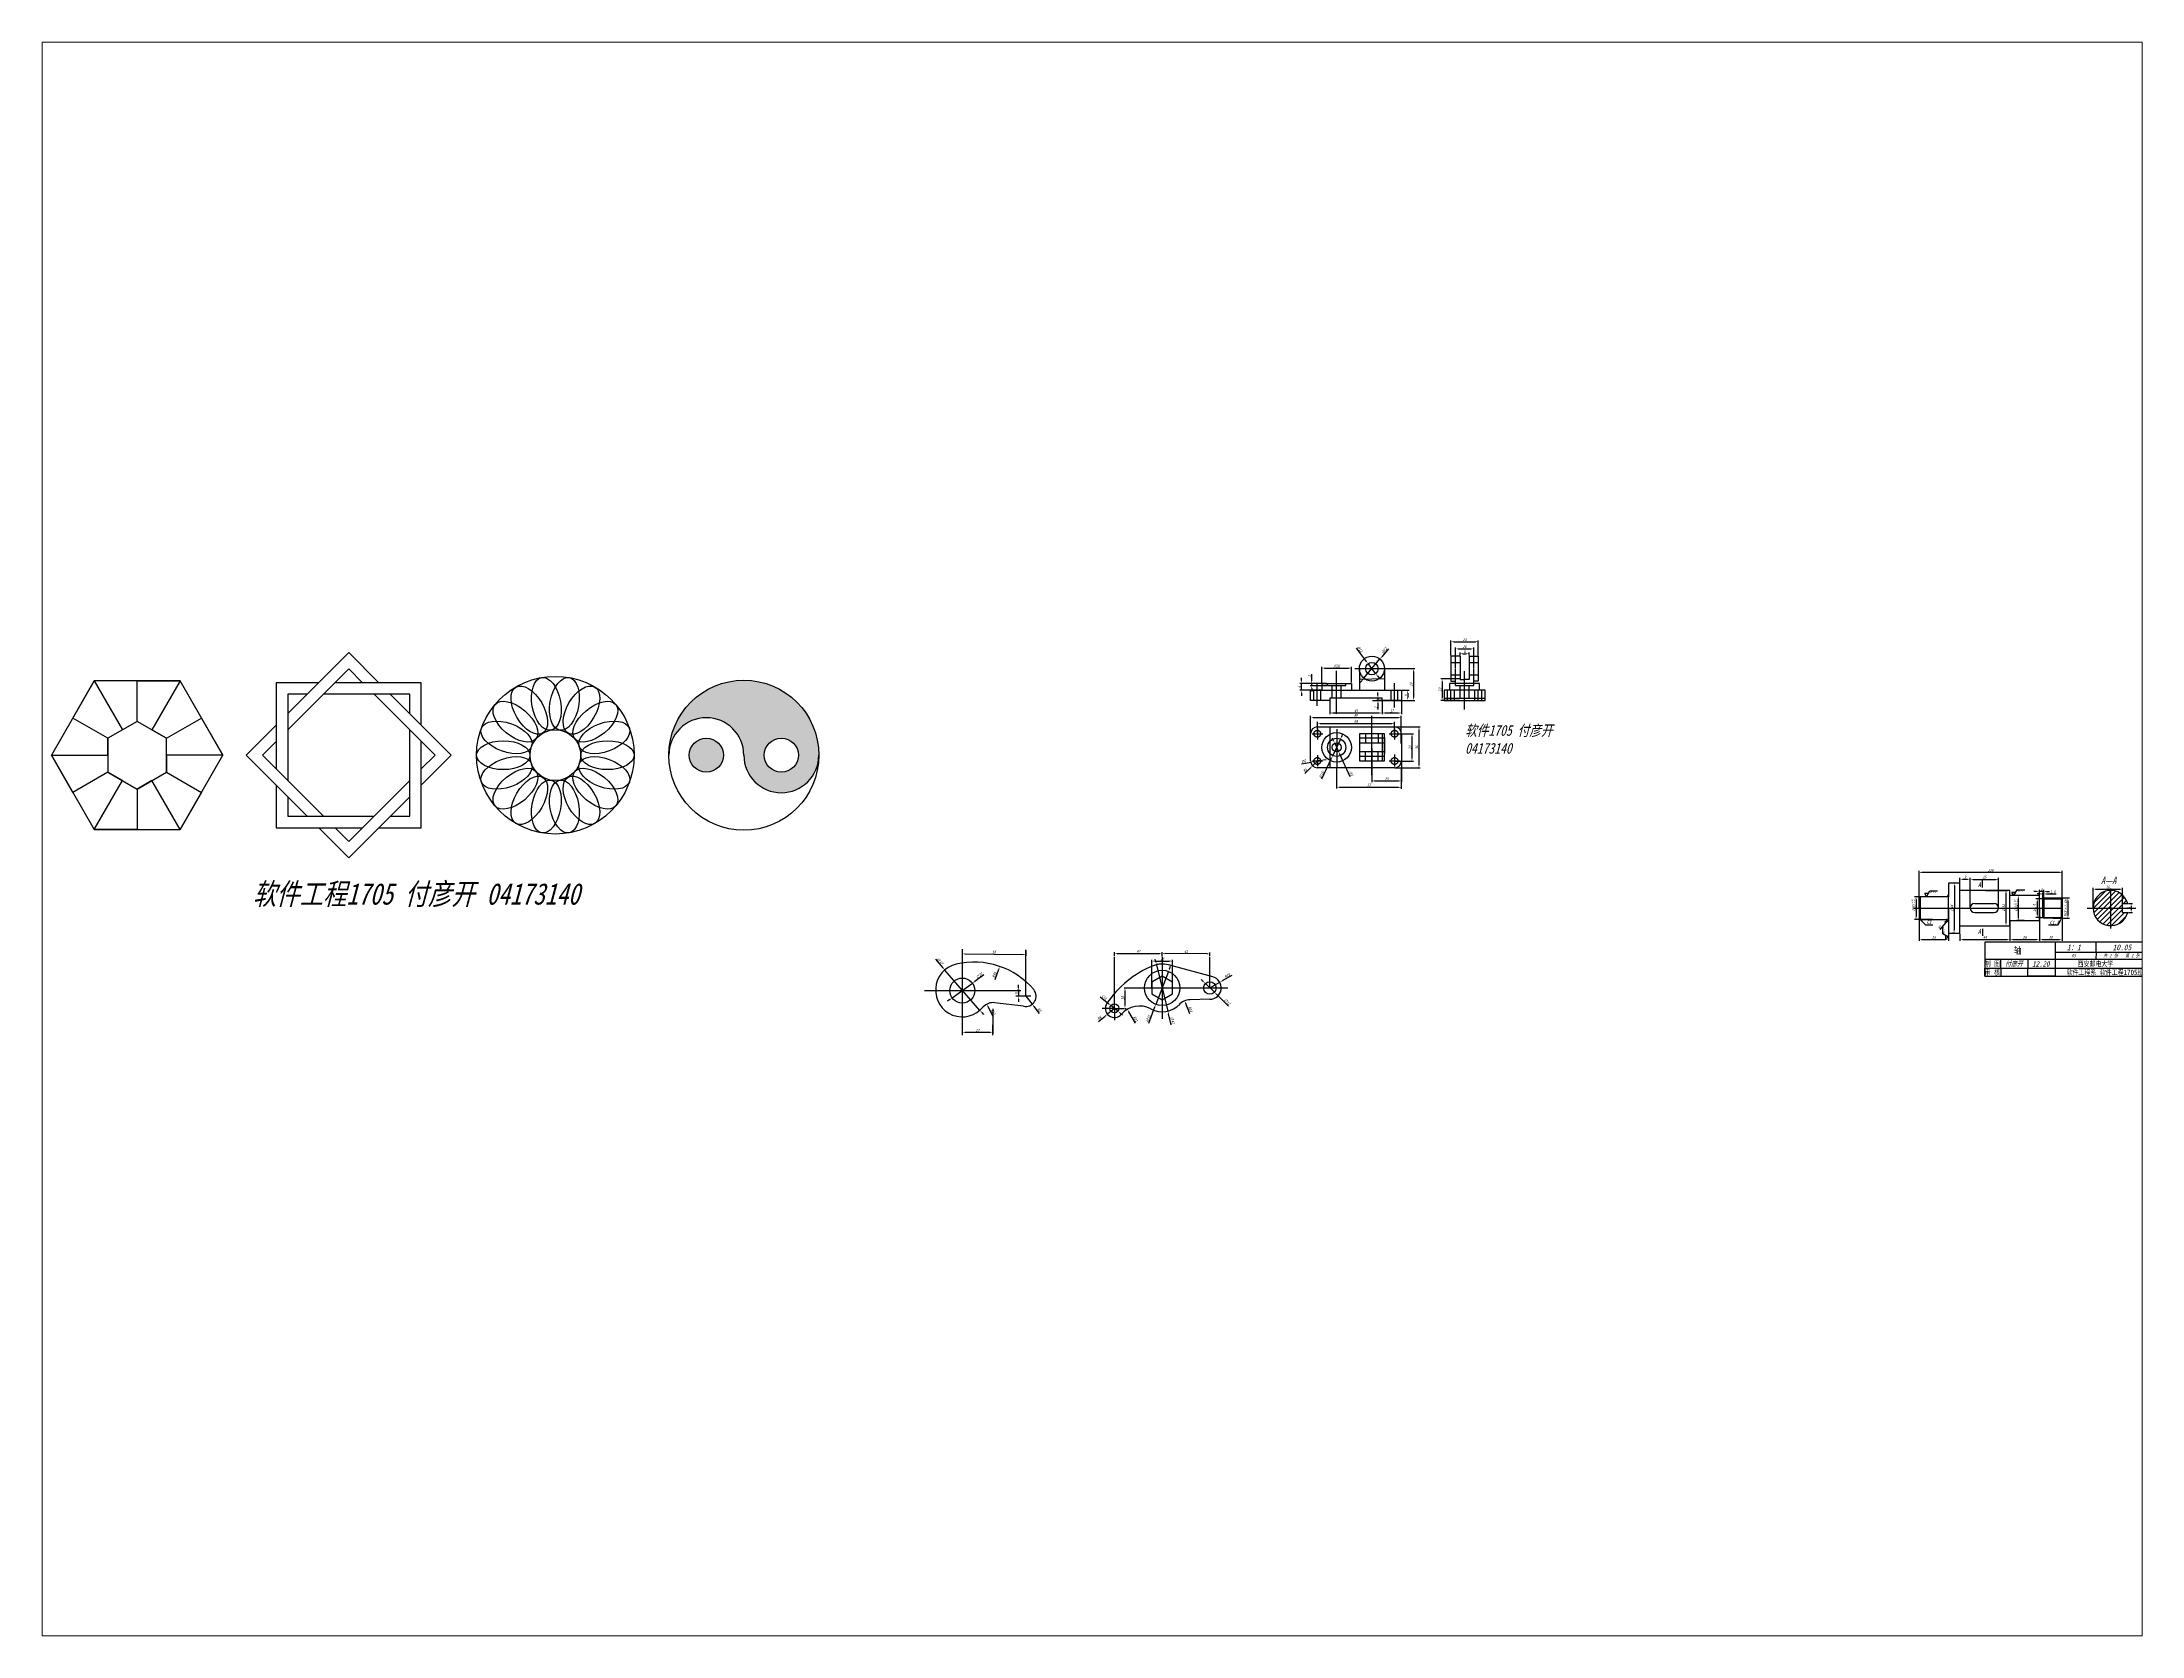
# Paper-space layout '布局1' of a CAD drawing. Header units: millimetres. Extents: x 26 to 231, y 20 to 176.
# The model-space entities are those that its viewports show. They can reach past a viewport. Long polylines and large blocks are cut down to what shows.
import ezdxf
from ezdxf import colors
from ezdxf.entities.mleader import LeaderData, LeaderLine
from ezdxf.math import Vec2, Vec3

# ---------------------------------------------------------------- set-up
doc = ezdxf.new("R2010")
doc.units = ezdxf.units.MM
doc.linetypes.add('ACAD_ISO02W100', pattern=[15, 12, -3])
doc.linetypes.add('ACAD_ISO04W100', pattern=[30, 24, -3, 0, -3])
doc.layers.get('0').update_dxf_attribs({"lineweight": 30})
for name, color, linetype in [('尺寸标注', 7, 'Continuous'), ('点划线', 7, 'ACAD_ISO04W100'), ('细实线', 7, 'Continuous'), ('虚线', 7, 'ACAD_ISO02W100')]:
    doc.layers.add(name, color=color, linetype=linetype)
doc.layers.add('粗实线', color=7, linetype='Continuous', lineweight=30)
doc.styles.get("Standard").update_dxf_attribs({"font": 'simfang.ttf', "width": 0.8, "oblique": 15})
doc.dimstyles.new('ISO-25', dxfattribs={"dimtxt": 2.5, "dimasz": 2.5, "dimexe": 1.25, "dimexo": 0.625, "dimtad": 1, "dimtxsty": 'Standard', "dimcen": 2.5, "dimadec": 0, "dimazin": 0, "dimtfac": 1, "dimtmove": 0, "dimatfit": 3, "dimfxl": 1, "dimarcsym": 0})

# ---------------------------------------------------------------- blocks, each defined once
blk = doc.blocks.new('*D0')
at = {"layer": 'Defpoints', "color": 0, "linetype": 'Continuous', "lineweight": -3, "transparency": 16777216}
for p in [(4165.7, 1585.2), (4139.7, 1568.6), (4165.7, 1568.6)]:
    blk.add_point(p, dxfattribs=at)
at = {"layer": '尺寸标注', "color": 0, "linetype": 'Continuous', "lineweight": -2, "transparency": 16777216}
for p, q in [((4139.7, 1569.3), (4139.7, 1586.5)), ((4142.2, 1585.2), (4163.2, 1585.2)), ((4165.7, 1569.3), (4165.7, 1586.5))]:
    blk.add_line(p, q, dxfattribs=at)
at = {"layer": '尺寸标注', "color": 0, "linetype": 'Continuous', "lineweight": -3, "transparency": 16777216}
for points in [[(4142.2, 1585.7), (4142.2, 1584.8), (4139.7, 1585.2)], [(4163.2, 1585.7), (4163.2, 1584.8), (4165.7, 1585.2)]]:
    blk.add_solid(points, dxfattribs=at)
at = {"layer": '尺寸标注', "color": 0, "linetype": 'Continuous', "lineweight": -3, "transparency": 16777216, "insert": (4152.7, 1587.1), "char_height": 2.5, "attachment_point": 5}
blk.add_mtext('26', dxfattribs=at)
blk = doc.blocks.new('*D1')
at = {"layer": 'Defpoints', "color": 0, "linetype": 'Continuous', "lineweight": -3, "transparency": 16777216}
for p in [(4170.2, 1572.6), (4170.2, 1564.6), (4173.2, 1564.6)]:
    blk.add_point(p, dxfattribs=at)
at = {"layer": '尺寸标注', "color": 0, "linetype": 'Continuous', "lineweight": -2, "transparency": 16777216}
for p, q in [((4170.8, 1572.6), (4174.5, 1572.6)), ((4170.8, 1564.6), (4174.5, 1564.6)), ((4173.2, 1570.1), (4173.2, 1567.1))]:
    blk.add_line(p, q, dxfattribs=at)
at = {"layer": '尺寸标注', "color": 0, "linetype": 'Continuous', "lineweight": -3, "transparency": 16777216}
for points in [[(4172.8, 1570.1), (4173.6, 1570.1), (4173.2, 1572.6)], [(4172.8, 1567.1), (4173.6, 1567.1), (4173.2, 1564.6)]]:
    blk.add_solid(points, dxfattribs=at)
at = {"layer": '尺寸标注', "color": 0, "linetype": 'Continuous', "lineweight": -3, "transparency": 16777216, "insert": (4171.3, 1568.6), "char_height": 2.5, "attachment_point": 5, "rotation": 90}
blk.add_mtext('8', dxfattribs=at)
blk = doc.blocks.new('*D2')
at = {"layer": 'Defpoints', "color": 0, "linetype": 'Continuous', "lineweight": -3, "transparency": 16777216}
for p in [(4092.5, 1568.6), (4112.5, 1568.6), (4112.5, 1541)]:
    blk.add_point(p, dxfattribs=at)
at = {"layer": '尺寸标注', "color": 0, "linetype": 'Continuous', "lineweight": -2, "transparency": 16777216}
for p, q in [((4092.5, 1568), (4092.5, 1539.8)), ((4112.5, 1568), (4112.5, 1539.8)), ((4095, 1541), (4110, 1541))]:
    blk.add_line(p, q, dxfattribs=at)
at = {"layer": '尺寸标注', "color": 0, "linetype": 'Continuous', "lineweight": -3, "transparency": 16777216}
for points in [[(4095, 1541.4), (4095, 1540.6), (4092.5, 1541)], [(4110, 1541.4), (4110, 1540.6), (4112.5, 1541)]]:
    blk.add_solid(points, dxfattribs=at)
at = {"layer": '尺寸标注', "color": 0, "linetype": 'Continuous', "lineweight": -3, "transparency": 16777216, "insert": (4102.5, 1542.9), "char_height": 2.5, "attachment_point": 5}
blk.add_mtext('20', dxfattribs=at)
blk = doc.blocks.new('*D3')
at = {"layer": 'Defpoints', "color": 0, "linetype": 'Continuous', "lineweight": -3, "transparency": 16777216}
for p in [(4066.5, 1557.6), (4092.5, 1557.6), (4092.5, 1541)]:
    blk.add_point(p, dxfattribs=at)
at = {"layer": '尺寸标注', "color": 0, "linetype": 'Continuous', "lineweight": -2, "transparency": 16777216}
for p, q in [((4066.5, 1557), (4066.5, 1539.8)), ((4092.5, 1557), (4092.5, 1539.8)), ((4069, 1541), (4090, 1541))]:
    blk.add_line(p, q, dxfattribs=at)
at = {"layer": '尺寸标注', "color": 0, "linetype": 'Continuous', "lineweight": -3, "transparency": 16777216}
for points in [[(4069, 1541.4), (4069, 1540.6), (4066.5, 1541)], [(4090, 1541.4), (4090, 1540.6), (4092.5, 1541)]]:
    blk.add_solid(points, dxfattribs=at)
at = {"layer": '尺寸标注', "color": 0, "linetype": 'Continuous', "lineweight": -3, "transparency": 16777216, "insert": (4079.5, 1542.9), "char_height": 2.5, "attachment_point": 5}
blk.add_mtext('26', dxfattribs=at)
blk = doc.blocks.new('*D4')
at = {"layer": 'Defpoints', "color": 0, "linetype": 'Continuous', "lineweight": -3, "transparency": 16777216}
for p in [(4022.5, 1546.6), (4066.5, 1546.6), (4066.5, 1541)]:
    blk.add_point(p, dxfattribs=at)
at = {"layer": '尺寸标注', "color": 0, "linetype": 'Continuous', "lineweight": -2, "transparency": 16777216}
for p, q in [((4022.5, 1546), (4022.5, 1539.8)), ((4025, 1541), (4064, 1541)), ((4066.5, 1546), (4066.5, 1539.8))]:
    blk.add_line(p, q, dxfattribs=at)
at = {"layer": '尺寸标注', "color": 0, "linetype": 'Continuous', "lineweight": -3, "transparency": 16777216}
for points in [[(4025, 1541.4), (4025, 1540.6), (4022.5, 1541)], [(4064, 1541.4), (4064, 1540.6), (4066.5, 1541)]]:
    blk.add_solid(points, dxfattribs=at)
at = {"layer": '尺寸标注', "color": 0, "linetype": 'Continuous', "lineweight": -3, "transparency": 16777216, "insert": (4044.5, 1542.9), "char_height": 2.5, "attachment_point": 5}
blk.add_mtext('44', dxfattribs=at)
blk = doc.blocks.new('*D5')
at = {"layer": 'Defpoints', "color": 0, "linetype": 'Continuous', "lineweight": -3, "transparency": 16777216}
for p in [(3986.5, 1568.6), (4012.5, 1568.6), (4012.5, 1541)]:
    blk.add_point(p, dxfattribs=at)
at = {"layer": '尺寸标注', "color": 0, "linetype": 'Continuous', "lineweight": -2, "transparency": 16777216}
for p, q in [((3986.5, 1568), (3986.5, 1539.8)), ((4012.5, 1568), (4012.5, 1539.8)), ((3989, 1541), (4010, 1541))]:
    blk.add_line(p, q, dxfattribs=at)
at = {"layer": '尺寸标注', "color": 0, "linetype": 'Continuous', "lineweight": -3, "transparency": 16777216}
for points in [[(3989, 1541.4), (3989, 1540.6), (3986.5, 1541)], [(4010, 1541.4), (4010, 1540.6), (4012.5, 1541)]]:
    blk.add_solid(points, dxfattribs=at)
at = {"layer": '尺寸标注', "color": 0, "linetype": 'Continuous', "lineweight": -3, "transparency": 16777216, "insert": (3999.5, 1542.9), "char_height": 2.5, "attachment_point": 5}
blk.add_mtext('26', dxfattribs=at)
blk = doc.blocks.new('*D6')
at = {"layer": 'Defpoints', "color": 0, "linetype": 'Continuous', "lineweight": -3, "transparency": 16777216}
for p in [(4031.5, 1594), (4022.5, 1568.6), (4031.5, 1568.6)]:
    blk.add_point(p, dxfattribs=at)
at = {"layer": '尺寸标注', "color": 0, "linetype": 'Continuous', "lineweight": -2, "transparency": 16777216}
for p, q in [((4022.5, 1569.3), (4022.5, 1595.2)), ((4025, 1594), (4029, 1594)), ((4031.5, 1569.3), (4031.5, 1595.2))]:
    blk.add_line(p, q, dxfattribs=at)
at = {"layer": '尺寸标注', "color": 0, "linetype": 'Continuous', "lineweight": -3, "transparency": 16777216}
for points in [[(4025, 1594.4), (4025, 1593.6), (4022.5, 1594)], [(4029, 1594.4), (4029, 1593.6), (4031.5, 1594)]]:
    blk.add_solid(points, dxfattribs=at)
at = {"layer": '尺寸标注', "color": 0, "linetype": 'Continuous', "lineweight": -3, "transparency": 16777216, "insert": (4027, 1595.9), "char_height": 2.5, "attachment_point": 5}
blk.add_mtext('9', dxfattribs=at)
blk = doc.blocks.new('*D7')
at = {"layer": 'Defpoints', "color": 0, "linetype": 'Continuous', "lineweight": -3, "transparency": 16777216}
for p in [(4056.5, 1593.9), (4031.5, 1568.6), (4056.5, 1568.6)]:
    blk.add_point(p, dxfattribs=at)
at = {"layer": '尺寸标注', "color": 0, "linetype": 'Continuous', "lineweight": -2, "transparency": 16777216}
for p, q in [((4031.5, 1569.3), (4031.5, 1595.1)), ((4034, 1593.9), (4054, 1593.9)), ((4056.5, 1569.3), (4056.5, 1595.1))]:
    blk.add_line(p, q, dxfattribs=at)
at = {"layer": '尺寸标注', "color": 0, "linetype": 'Continuous', "lineweight": -3, "transparency": 16777216}
for points in [[(4034, 1594.3), (4034, 1593.5), (4031.5, 1593.9)], [(4054, 1594.3), (4054, 1593.5), (4056.5, 1593.9)]]:
    blk.add_solid(points, dxfattribs=at)
at = {"layer": '尺寸标注', "color": 0, "linetype": 'Continuous', "lineweight": -3, "transparency": 16777216, "insert": (4044, 1595.8), "char_height": 2.5, "attachment_point": 5}
blk.add_mtext('25', dxfattribs=at)
blk = doc.blocks.new('*D8')
at = {"layer": 'Defpoints', "color": 0, "linetype": 'Continuous', "lineweight": -3, "transparency": 16777216}
for p in [(4017.9, 1590.6), (4017.3, 1546.6), (4017.5, 1546.6)]:
    blk.add_point(p, dxfattribs=at)
at = {"layer": '尺寸标注', "color": 0, "linetype": 'Continuous', "lineweight": -2, "transparency": 16777216}
for p, q in [((4017.3, 1590.6), (4016.4, 1590.6)), ((4017.7, 1588.1), (4017.3, 1549.1)), ((4016.9, 1546.6), (4016, 1546.6))]:
    blk.add_line(p, q, dxfattribs=at)
at = {"layer": '尺寸标注', "color": 0, "linetype": 'Continuous', "lineweight": -3, "transparency": 16777216}
for points in [[(4017.3, 1588.1), (4018.1, 1588.1), (4017.7, 1590.6)], [(4016.9, 1549.1), (4017.7, 1549.1), (4017.3, 1546.6)]]:
    blk.add_solid(points, dxfattribs=at)
at = {"layer": '尺寸标注', "color": 0, "linetype": 'Continuous', "lineweight": -3, "transparency": 16777216, "insert": (4015.6, 1568.6), "char_height": 2.5, "attachment_point": 5, "rotation": 89.4288}
blk.add_mtext('{\\fGulim|b0|i0|c129|p0;∅}44', dxfattribs=at)
blk = doc.blocks.new('*D9')
at = {"layer": 'Defpoints', "color": 0, "linetype": 'Continuous', "lineweight": -3, "transparency": 16777216}
for p in [(4044.5, 1584.1), (4044.5, 1553.1), (4063, 1553.1)]:
    blk.add_point(p, dxfattribs=at)
at = {"layer": '尺寸标注', "color": 0, "linetype": 'Continuous', "lineweight": -2, "transparency": 16777216}
for p, q in [((4045.1, 1584.1), (4064.2, 1584.1)), ((4063, 1581.6), (4063, 1555.6)), ((4045.1, 1553.1), (4064.2, 1553.1))]:
    blk.add_line(p, q, dxfattribs=at)
at = {"layer": '尺寸标注', "color": 0, "linetype": 'Continuous', "lineweight": -3, "transparency": 16777216}
for points in [[(4062.6, 1581.6), (4063.4, 1581.6), (4063, 1584.1)], [(4062.6, 1555.6), (4063.4, 1555.6), (4063, 1553.1)]]:
    blk.add_solid(points, dxfattribs=at)
at = {"layer": '尺寸标注', "color": 0, "linetype": 'Continuous', "lineweight": -3, "transparency": 16777216, "insert": (4061, 1568.6), "char_height": 2.5, "attachment_point": 5, "rotation": 90}
blk.add_mtext('∅31', dxfattribs=at)
blk = doc.blocks.new('*D10')
at = {"layer": 'Defpoints', "color": 0, "linetype": 'Continuous', "lineweight": -3, "transparency": 16777216}
for p in [(3999, 1578.6), (3983.8, 1558.6), (3999, 1558.6)]:
    blk.add_point(p, dxfattribs=at)
at = {"layer": '尺寸标注', "color": 0, "linetype": 'Continuous', "lineweight": -2, "transparency": 16777216}
for p, q in [((3998.4, 1578.6), (3982.6, 1578.6)), ((3983.8, 1576.1), (3983.8, 1561.1)), ((3998.4, 1558.6), (3982.6, 1558.6))]:
    blk.add_line(p, q, dxfattribs=at)
at = {"layer": '尺寸标注', "color": 0, "linetype": 'Continuous', "lineweight": -3, "transparency": 16777216}
for points in [[(3983.4, 1576.1), (3984.3, 1576.1), (3983.8, 1578.6)], [(3983.4, 1561.1), (3984.3, 1561.1), (3983.8, 1558.6)]]:
    blk.add_solid(points, dxfattribs=at)
at = {"layer": '尺寸标注', "color": 0, "linetype": 'Continuous', "lineweight": -3, "transparency": 16777216, "insert": (3982, 1568.6), "char_height": 2.5, "attachment_point": 5, "rotation": 90}
blk.add_mtext('{\\fGulim|b0|i0|c129|p0;∅\\fGulim|b0|i0|c134|p0;20}', dxfattribs=at)
blk = doc.blocks.new('*D11')
at = {"layer": 'Defpoints', "color": 0, "linetype": 'Continuous', "lineweight": -3, "transparency": 16777216}
for p in [(4079.5, 1579.6), (4073.8, 1557.6), (4079.5, 1557.6)]:
    blk.add_point(p, dxfattribs=at)
at = {"layer": '尺寸标注', "color": 0, "linetype": 'Continuous', "lineweight": -2, "transparency": 16777216}
for p, q in [((4078.9, 1579.6), (4072.6, 1579.6)), ((4073.8, 1577.1), (4073.8, 1560.1)), ((4078.9, 1557.6), (4072.6, 1557.6))]:
    blk.add_line(p, q, dxfattribs=at)
at = {"layer": '尺寸标注', "color": 0, "linetype": 'Continuous', "lineweight": -3, "transparency": 16777216}
for points in [[(4073.4, 1577.1), (4074.3, 1577.1), (4073.8, 1579.6)], [(4073.4, 1560.1), (4074.3, 1560.1), (4073.8, 1557.6)]]:
    blk.add_solid(points, dxfattribs=at)
at = {"layer": '尺寸标注', "color": 0, "linetype": 'Continuous', "lineweight": -3, "transparency": 16777216, "insert": (4071.9, 1568.6), "char_height": 2.5, "attachment_point": 5, "rotation": 90}
blk.add_mtext('∅{\\fFangSong|b0|i0|c0|p49;22}', dxfattribs=at)
blk = doc.blocks.new('*D12')
at = {"layer": 'Defpoints', "color": 0, "linetype": 'Continuous', "lineweight": -3, "transparency": 16777216}
for p in [(4104, 1577.6), (4104, 1559.6), (4117.5, 1559.6)]:
    blk.add_point(p, dxfattribs=at)
at = {"layer": '尺寸标注', "color": 0, "linetype": 'Continuous', "lineweight": -2, "transparency": 16777216}
for p, q in [((4104.6, 1577.6), (4118.8, 1577.6)), ((4117.5, 1575.1), (4117.5, 1562.1)), ((4104.6, 1559.6), (4118.8, 1559.6))]:
    blk.add_line(p, q, dxfattribs=at)
at = {"layer": '尺寸标注', "color": 0, "linetype": 'Continuous', "lineweight": -3, "transparency": 16777216}
for points in [[(4117.1, 1575.1), (4117.9, 1575.1), (4117.5, 1577.6)], [(4117.1, 1562.1), (4117.9, 1562.1), (4117.5, 1559.6)]]:
    blk.add_solid(points, dxfattribs=at)
at = {"layer": '尺寸标注', "color": 0, "linetype": 'Continuous', "lineweight": -3, "transparency": 16777216, "insert": (4115.6, 1568.6), "char_height": 2.5, "attachment_point": 5, "rotation": 90}
blk.add_mtext('{\\fFangSong|b0|i0|c0|p49;M18×1-6h}', dxfattribs=at)
blk = doc.blocks.new('*D13')
at = {"layer": 'Defpoints', "color": 0, "linetype": 'Continuous', "lineweight": -3, "transparency": 16777216}
for p in [(3286.7, 1498.4), (3286.7, 1480.3), (3287.4, 1480.3)]:
    blk.add_point(p, dxfattribs=at)
at = {"layer": '虚线', "color": 0, "linetype": 'Continuous', "lineweight": -2, "transparency": 16777216}
for p, q in [((3287.4, 1498.4), (3288.6, 1498.4)), ((3287.4, 1495.9), (3287.4, 1482.8)), ((3287.4, 1480.3), (3288.6, 1480.3))]:
    blk.add_line(p, q, dxfattribs=at)
at = {"layer": '虚线', "color": 0, "linetype": 'Continuous', "lineweight": -3, "transparency": 16777216}
for points in [[(3287, 1495.9), (3287.8, 1495.9), (3287.4, 1498.4)], [(3287, 1482.8), (3287.8, 1482.8), (3287.4, 1480.3)]]:
    blk.add_solid(points, dxfattribs=at)
at = {"layer": '虚线', "color": 0, "linetype": 'Continuous', "lineweight": -3, "transparency": 16777216, "insert": (3285.5, 1489.4), "char_height": 2.5, "attachment_point": 5, "rotation": 90}
blk.add_mtext('{\\fFangSong|b0|i0|c0|p49;18}', dxfattribs=at)
blk = doc.blocks.new('*D14')
at = {"layer": 'Defpoints', "color": 0, "linetype": 'Continuous', "lineweight": -3, "transparency": 16777216}
for p in [(3278.2, 1525.5), (3320.2, 1528.6), (3320.2, 1525.7)]:
    blk.add_point(p, dxfattribs=at)
at = {"layer": '细实线', "color": 0, "linetype": 'Continuous', "lineweight": -2, "transparency": 16777216}
for p, q in [((3278.2, 1526.2), (3278.2, 1529.8)), ((3280.7, 1528.6), (3317.7, 1528.6)), ((3320.2, 1526.3), (3320.2, 1529.8))]:
    blk.add_line(p, q, dxfattribs=at)
at = {"layer": '细实线', "color": 0, "linetype": 'Continuous', "lineweight": -3, "transparency": 16777216}
for points in [[(3280.7, 1529), (3280.7, 1528.2), (3278.2, 1528.6)], [(3317.7, 1529), (3317.7, 1528.2), (3320.2, 1528.6)]]:
    blk.add_solid(points, dxfattribs=at)
at = {"layer": '细实线', "color": 0, "linetype": 'Continuous', "lineweight": -3, "transparency": 16777216, "insert": (3299.2, 1530.5), "char_height": 2.5, "attachment_point": 5}
blk.add_mtext('42', dxfattribs=at)
blk = doc.blocks.new('*D15')
at = {"layer": 'Defpoints', "color": 0, "linetype": 'Continuous', "lineweight": -3, "transparency": 16777216}
for p in [(3320.2, 1528.5), (3320.2, 1525.7), (3362.2, 1525.5)]:
    blk.add_point(p, dxfattribs=at)
at = {"layer": '细实线', "color": 0, "linetype": 'Continuous', "lineweight": -2, "transparency": 16777216}
for p, q in [((3320.2, 1526.3), (3320.2, 1529.7)), ((3359.7, 1528.4), (3322.7, 1528.5)), ((3362.2, 1526.2), (3362.2, 1529.6))]:
    blk.add_line(p, q, dxfattribs=at)
at = {"layer": '细实线', "color": 0, "linetype": 'Continuous', "lineweight": -3, "transparency": 16777216}
for points in [[(3322.7, 1528.9), (3322.7, 1528), (3320.2, 1528.5)], [(3359.7, 1528.8), (3359.7, 1527.9), (3362.2, 1528.3)]]:
    blk.add_solid(points, dxfattribs=at)
at = {"layer": '细实线', "color": 0, "linetype": 'Continuous', "lineweight": -3, "transparency": 16777216, "insert": (3341.2, 1530.3), "char_height": 2.5, "attachment_point": 5, "rotation": 359.8264}
blk.add_mtext('42', dxfattribs=at)
blk = doc.blocks.new('*D16')
at = {"layer": 'Defpoints', "color": 0, "linetype": 'Continuous', "lineweight": -3, "transparency": 16777216}
for p in [(3329.2, 1522), (3311.2, 1498.4), (3329.2, 1498.4)]:
    blk.add_point(p, dxfattribs=at)
at = {"layer": '细实线', "color": 0, "linetype": 'Continuous', "lineweight": -2, "transparency": 16777216}
for p, q in [((3311.2, 1499), (3311.2, 1523.2)), ((3313.7, 1522), (3326.7, 1522)), ((3329.2, 1499), (3329.2, 1523.2))]:
    blk.add_line(p, q, dxfattribs=at)
at = {"layer": '细实线', "color": 0, "linetype": 'Continuous', "lineweight": -3, "transparency": 16777216}
for points in [[(3313.7, 1522.4), (3313.7, 1521.6), (3311.2, 1522)], [(3326.7, 1522.4), (3326.7, 1521.6), (3329.2, 1522)]]:
    blk.add_solid(points, dxfattribs=at)
at = {"layer": '细实线', "color": 0, "linetype": 'Continuous', "lineweight": -3, "transparency": 16777216, "insert": (3320.2, 1523.9), "char_height": 2.5, "attachment_point": 5}
blk.add_mtext('18', dxfattribs=at)
blk = doc.blocks.new('*D17')
at = {"layer": 'Defpoints', "color": 0, "linetype": 'Continuous', "lineweight": -3, "transparency": 16777216}
for p in [(3275.1, 1482.9), (3281.3, 1477.8)]:
    blk.add_point(p, dxfattribs=at)
at = {"layer": '细实线', "color": 0, "linetype": 'Continuous', "lineweight": -2, "transparency": 16777216}
for p, q in [((3265.6, 1490.6), (3273.1, 1484.4)), ((3281.3, 1477.8), (3275.1, 1482.9)), ((3283.2, 1476.2), (3285.2, 1474.7))]:
    blk.add_line(p, q, dxfattribs=at)
at = {"layer": '细实线', "color": 0, "linetype": 'Continuous', "lineweight": -3, "transparency": 16777216}
for points in [[(3273.4, 1484.8), (3272.9, 1484.1), (3275.1, 1482.9)], [(3283.5, 1476.6), (3283, 1475.9), (3281.3, 1477.8)]]:
    blk.add_solid(points, dxfattribs=at)
at = {"layer": '细实线', "color": 0, "linetype": 'Continuous', "lineweight": -3, "transparency": 16777216, "insert": (3269, 1490.3), "char_height": 2.5, "attachment_point": 5, "rotation": 320.8795}
blk.add_mtext('∅8', dxfattribs=at)
blk = doc.blocks.new('*D18')
at = {"layer": 'Defpoints', "color": 0, "linetype": 'Continuous', "lineweight": -3, "transparency": 16777216}
for p in [(3278.2, 1480.3), (3272, 1475.2)]:
    blk.add_point(p, dxfattribs=at)
at = {"layer": '细实线', "color": 0, "linetype": 'Continuous', "lineweight": -2, "transparency": 16777216}
for p, q in [((3278.2, 1480.3), (3272, 1475.2)), ((3264.1, 1468.7), (3270.1, 1473.6))]:
    blk.add_line(p, q, dxfattribs=at)
at = {"layer": '细实线', "color": 0, "linetype": 'Continuous', "lineweight": -3, "transparency": 16777216}
blk.add_solid([(3269.8, 1474), (3270.4, 1473.3), (3272, 1475.2)], dxfattribs=at)
at = {"layer": '细实线', "color": 0, "linetype": 'Continuous', "lineweight": -3, "transparency": 16777216, "insert": (3264.9, 1471.8), "char_height": 2.5, "attachment_point": 5, "rotation": 39.6963}
blk.add_mtext('R8', dxfattribs=at)
blk = doc.blocks.new('*D19')
at = {"layer": 'Defpoints', "color": 0, "linetype": 'Continuous', "lineweight": -3, "transparency": 16777216}
for p in [(3325.7, 1512.8), (3314.6, 1483.9)]:
    blk.add_point(p, dxfattribs=at)
at = {"layer": '细实线', "color": 0, "linetype": 'Continuous', "lineweight": -2, "transparency": 16777216}
for p, q in [((3326.6, 1515.1), (3327.5, 1517.5)), ((3325.7, 1512.8), (3314.6, 1483.9)), ((3308.3, 1467.4), (3313.7, 1481.6))]:
    blk.add_line(p, q, dxfattribs=at)
at = {"layer": '细实线', "color": 0, "linetype": 'Continuous', "lineweight": -3, "transparency": 16777216}
for points in [[(3326.3, 1515.3), (3327, 1515), (3325.7, 1512.8)], [(3313.3, 1481.7), (3314.1, 1481.4), (3314.6, 1483.9)]]:
    blk.add_solid(points, dxfattribs=at)
at = {"layer": '细实线', "color": 0, "linetype": 'Continuous', "lineweight": -3, "transparency": 16777216, "insert": (3307.7, 1471.4), "char_height": 2.5, "attachment_point": 5, "rotation": 68.9466}
blk.add_mtext('∅31', dxfattribs=at)
blk = doc.blocks.new('*D20')
at = {"layer": 'Defpoints', "color": 0, "linetype": 'Continuous', "lineweight": -3, "transparency": 16777216}
for p in [(3358.2, 1502.2), (3366.1, 1494.5)]:
    blk.add_point(p, dxfattribs=at)
at = {"layer": '细实线', "color": 0, "linetype": 'Continuous', "lineweight": -2, "transparency": 16777216}
for p, q in [((3356.4, 1503.9), (3354.6, 1505.7)), ((3358.2, 1502.2), (3366.1, 1494.5)), ((3378.6, 1482.4), (3367.9, 1492.8))]:
    blk.add_line(p, q, dxfattribs=at)
at = {"layer": '细实线', "color": 0, "linetype": 'Continuous', "lineweight": -3, "transparency": 16777216}
for points in [[(3356.7, 1504.2), (3356.2, 1503.6), (3358.2, 1502.2)], [(3368.2, 1493.1), (3367.6, 1492.5), (3366.1, 1494.5)]]:
    blk.add_solid(points, dxfattribs=at)
at = {"layer": '细实线', "color": 0, "linetype": 'Continuous', "lineweight": -3, "transparency": 16777216, "insert": (3377.4, 1486.2), "char_height": 2.5, "attachment_point": 5, "rotation": 315.7829}
blk.add_mtext('∅11', dxfattribs=at)
blk = doc.blocks.new('*D21')
at = {"layer": 'Defpoints', "color": 0, "linetype": 'Continuous', "lineweight": -3, "transparency": 16777216}
for p in [(3362.2, 1498.3), (3370.9, 1503.3)]:
    blk.add_point(p, dxfattribs=at)
at = {"layer": '细实线', "color": 0, "linetype": 'Continuous', "lineweight": -2, "transparency": 16777216}
for p, q in [((3362.2, 1498.3), (3370.9, 1503.3)), ((3381.6, 1509.3), (3373.1, 1504.5))]:
    blk.add_line(p, q, dxfattribs=at)
at = {"layer": '细实线', "color": 0, "linetype": 'Continuous', "lineweight": -3, "transparency": 16777216}
blk.add_solid([(3372.9, 1504.9), (3373.3, 1504.1), (3370.9, 1503.3)], dxfattribs=at)
at = {"layer": '细实线', "color": 0, "linetype": 'Continuous', "lineweight": -3, "transparency": 16777216, "insert": (3377.6, 1509.2), "char_height": 2.5, "attachment_point": 5, "rotation": 29.4629}
blk.add_mtext('R10', dxfattribs=at)
blk = doc.blocks.new('*D22')
at = {"layer": 'Defpoints', "color": 0, "linetype": 'Continuous', "lineweight": -3, "transparency": 16777216}
for p in [(3340, 1486.9), (3345.2, 1473.9)]:
    blk.add_point(p, dxfattribs=at)
at = {"layer": '细实线', "color": 0, "linetype": 'Continuous', "lineweight": -2, "transparency": 16777216}
blk.add_line((3344.6, 1475.6), (3341, 1484.6), dxfattribs=at)
at = {"layer": '细实线', "color": 0, "linetype": 'Continuous', "lineweight": -3, "transparency": 16777216}
blk.add_solid([(3341.3, 1484.8), (3340.6, 1484.5), (3340, 1486.9)], dxfattribs=at)
at = {"layer": '细实线', "color": 0, "linetype": 'Continuous', "lineweight": -3, "transparency": 16777216, "insert": (3345, 1479.6), "char_height": 2.5, "attachment_point": 5, "rotation": 291.7715}
blk.add_mtext('R14', dxfattribs=at)
blk = doc.blocks.new('*D23')
at = {"layer": 'Defpoints', "color": 0, "linetype": 'Continuous', "lineweight": -3, "transparency": 16777216}
for p in [(3315.2, 1518.7), (3325.2, 1478)]:
    blk.add_point(p, dxfattribs=at)
at = {"layer": '细实线', "color": 0, "linetype": 'Continuous', "lineweight": -2, "transparency": 16777216}
for p, q in [((3314.6, 1521.2), (3314, 1523.6)), ((3315.2, 1518.7), (3325.2, 1478)), ((3328.2, 1465.8), (3325.8, 1475.5))]:
    blk.add_line(p, q, dxfattribs=at)
at = {"layer": '细实线', "color": 0, "linetype": 'Continuous', "lineweight": -3, "transparency": 16777216}
for points in [[(3315, 1521.3), (3314.2, 1521.1), (3315.2, 1518.7)], [(3326.2, 1475.6), (3325.4, 1475.4), (3325.2, 1478)]]:
    blk.add_solid(points, dxfattribs=at)
at = {"layer": '细实线', "color": 0, "linetype": 'Continuous', "lineweight": -3, "transparency": 16777216, "insert": (3329.2, 1469.9), "char_height": 2.5, "attachment_point": 5, "rotation": 283.7875}
blk.add_mtext('∅42', dxfattribs=at)
blk = doc.blocks.new('*D24')
at = {"layer": 'Defpoints', "color": 0, "linetype": 'Continuous', "lineweight": -3, "transparency": 16777216}
for p in [(3289.5, 1479.6), (3300.2, 1461.4)]:
    blk.add_point(p, dxfattribs=at)
at = {"layer": '细实线', "color": 0, "linetype": 'Continuous', "lineweight": -2, "transparency": 16777216}
blk.add_line((3296.8, 1467.2), (3290.8, 1477.4), dxfattribs=at)
at = {"layer": '细实线', "color": 0, "linetype": 'Continuous', "lineweight": -3, "transparency": 16777216}
blk.add_solid([(3291.2, 1477.6), (3290.5, 1477.2), (3289.5, 1479.6)], dxfattribs=at)
at = {"layer": '细实线', "color": 0, "linetype": 'Continuous', "lineweight": -3, "transparency": 16777216, "insert": (3296.7, 1471), "char_height": 2.5, "attachment_point": 5, "rotation": 300.3235}
blk.add_mtext('R21', dxfattribs=at)
blk = doc.blocks.new('*D25')
at = {"layer": 'Defpoints', "color": 0, "linetype": 'Continuous', "lineweight": -3, "transparency": 16777216}
for p in [(3177.1, 1517.3), (3154.6, 1452.1)]:
    blk.add_point(p, dxfattribs=at)
at = {"layer": '细实线', "color": 0, "linetype": 'Continuous', "lineweight": -2, "transparency": 16777216}
blk.add_line((3173.1, 1505.7), (3176.3, 1514.9), dxfattribs=at)
at = {"layer": '细实线', "color": 0, "linetype": 'Continuous', "lineweight": -3, "transparency": 16777216}
blk.add_solid([(3175.9, 1515), (3176.7, 1514.8), (3177.1, 1517.3)], dxfattribs=at)
at = {"layer": '细实线', "color": 0, "linetype": 'Continuous', "lineweight": -3, "transparency": 16777216, "insert": (3172.5, 1509.8), "char_height": 2.5, "attachment_point": 5, "rotation": 70.9349}
blk.add_mtext('R69', dxfattribs=at)
blk = doc.blocks.new('*D26')
at = {"layer": 'Defpoints', "color": 0, "linetype": 'ACAD_ISO04W100', "lineweight": -3, "transparency": 16777216}
for p in [(3153.1, 1502.5), (3135.3, 1489.6)]:
    blk.add_point(p, dxfattribs=at)
at = {"layer": '点划线', "color": 0, "linetype": 'ACAD_ISO04W100', "lineweight": -2, "transparency": 16777216}
for p, q in [((3135.3, 1489.6), (3153.1, 1502.5)), ((3163.3, 1509.8), (3155.2, 1503.9)), ((3133.3, 1488.1), (3131.3, 1486.6))]:
    blk.add_line(p, q, dxfattribs=at)
at = {"layer": '点划线', "color": 0, "linetype": 'ACAD_ISO04W100', "lineweight": -3, "transparency": 16777216}
for points in [[(3154.9, 1504.3), (3155.4, 1503.6), (3153.1, 1502.5)], [(3133.1, 1488.4), (3133.6, 1487.8), (3135.3, 1489.6)]]:
    blk.add_solid(points, dxfattribs=at)
at = {"layer": '点划线', "color": 0, "linetype": 'ACAD_ISO04W100', "lineweight": -3, "transparency": 16777216, "insert": (3159.1, 1509.2), "char_height": 2.5, "attachment_point": 5, "rotation": 35.9193}
blk.add_mtext('∅22', dxfattribs=at)
blk = doc.blocks.new('*D27')
at = {"layer": 'Defpoints', "color": 0, "linetype": 'ACAD_ISO04W100', "lineweight": -3, "transparency": 16777216}
for p in [(3128.8, 1514.1), (3159.7, 1478.6)]:
    blk.add_point(p, dxfattribs=at)
at = {"layer": '点划线', "color": 0, "linetype": 'ACAD_ISO04W100', "lineweight": -2, "transparency": 16777216}
for p, q in [((3120.6, 1523.6), (3127.2, 1516)), ((3159.7, 1478.6), (3128.8, 1514.1)), ((3161.3, 1476.7), (3162.9, 1474.9))]:
    blk.add_line(p, q, dxfattribs=at)
at = {"layer": '点划线', "color": 0, "linetype": 'ACAD_ISO04W100', "lineweight": -3, "transparency": 16777216}
for points in [[(3127.5, 1516.2), (3126.9, 1515.7), (3128.8, 1514.1)], [(3161.6, 1477), (3161, 1476.5), (3159.7, 1478.6)]]:
    blk.add_solid(points, dxfattribs=at)
at = {"layer": '点划线', "color": 0, "linetype": 'ACAD_ISO04W100', "lineweight": -3, "transparency": 16777216, "insert": (3124.5, 1522), "char_height": 2.5, "attachment_point": 5, "rotation": 311.0356}
blk.add_mtext('∅47', dxfattribs=at)
blk = doc.blocks.new('*D28')
at = {"layer": 'Defpoints', "color": 0, "linetype": 'ACAD_ISO04W100', "lineweight": -3, "transparency": 16777216}
for p in [(3165.8, 1484.1), (3171.2, 1473.4)]:
    blk.add_point(p, dxfattribs=at)
at = {"layer": '点划线', "color": 0, "linetype": 'ACAD_ISO04W100', "lineweight": -2, "transparency": 16777216}
blk.add_line((3171.3, 1473.2), (3166.9, 1481.8), dxfattribs=at)
at = {"layer": '点划线', "color": 0, "linetype": 'ACAD_ISO04W100', "lineweight": -3, "transparency": 16777216}
blk.add_solid([(3167.3, 1482), (3166.6, 1481.7), (3165.8, 1484.1)], dxfattribs=at)
at = {"layer": '点划线', "color": 0, "linetype": 'ACAD_ISO04W100', "lineweight": -3, "transparency": 16777216, "insert": (3171.4, 1477.3), "char_height": 2.5, "attachment_point": 5, "rotation": 296.9787}
blk.add_mtext('R12', dxfattribs=at)
blk = doc.blocks.new('*D29')
at = {"layer": 'Defpoints', "color": 0, "linetype": 'ACAD_ISO04W100', "lineweight": -3, "transparency": 16777216}
for p in [(3200.2, 1491), (3205.8, 1484)]:
    blk.add_point(p, dxfattribs=at)
at = {"layer": '点划线', "color": 0, "linetype": 'ACAD_ISO04W100', "lineweight": -2, "transparency": 16777216}
for p, q in [((3200.2, 1491), (3205.8, 1484)), ((3212.2, 1475.9), (3207.4, 1482))]:
    blk.add_line(p, q, dxfattribs=at)
at = {"layer": '点划线', "color": 0, "linetype": 'ACAD_ISO04W100', "lineweight": -3, "transparency": 16777216}
blk.add_solid([(3207.7, 1482.2), (3207, 1481.7), (3205.8, 1484)], dxfattribs=at)
at = {"layer": '点划线', "color": 0, "linetype": 'ACAD_ISO04W100', "lineweight": -3, "transparency": 16777216, "insert": (3212, 1479.1), "char_height": 2.5, "attachment_point": 5, "rotation": 308.2846}
blk.add_mtext('R9', dxfattribs=at)
blk = doc.blocks.new('*D30')
at = {"layer": 'Defpoints', "color": 0, "linetype": 'Continuous', "lineweight": -3, "transparency": 16777216}
for p in [(3193.8, 1491), (3195.6, 1496), (3195.6, 1491)]:
    blk.add_point(p, dxfattribs=at)
at = {"layer": '细实线', "color": 0, "linetype": 'Continuous', "lineweight": -2, "transparency": 16777216}
for p, q in [((3193.8, 1498.5), (3193.8, 1501)), ((3195, 1496), (3192.5, 1496)), ((3195, 1491), (3192.5, 1491)), ((3193.8, 1496), (3193.8, 1491)), ((3193.8, 1488.5), (3193.8, 1486))]:
    blk.add_line(p, q, dxfattribs=at)
at = {"layer": '细实线', "color": 0, "linetype": 'Continuous', "lineweight": -3, "transparency": 16777216}
for points in [[(3193.4, 1498.5), (3194.2, 1498.5), (3193.8, 1496)], [(3193.4, 1488.5), (3194.2, 1488.5), (3193.8, 1491)]]:
    blk.add_solid(points, dxfattribs=at)
at = {"layer": '细实线', "color": 0, "linetype": 'Continuous', "lineweight": -3, "transparency": 16777216, "insert": (3191.9, 1493.5), "char_height": 2.5, "attachment_point": 5, "rotation": 90}
blk.add_mtext('5', dxfattribs=at)
blk = doc.blocks.new('*D31')
at = {"layer": 'Defpoints', "color": 0, "linetype": 'Continuous', "lineweight": -3, "transparency": 16777216}
for p in [(3144.2, 1532.4), (3200.2, 1532), (3200.2, 1527.9)]:
    blk.add_point(p, dxfattribs=at)
at = {"layer": '细实线', "color": 0, "linetype": 'Continuous', "lineweight": -2, "transparency": 16777216}
for p, q in [((3144.2, 1531.8), (3144.2, 1527)), ((3146.7, 1528.3), (3197.7, 1527.9)), ((3200.2, 1531.4), (3200.2, 1526.6))]:
    blk.add_line(p, q, dxfattribs=at)
at = {"layer": '细实线', "color": 0, "linetype": 'Continuous', "lineweight": -3, "transparency": 16777216}
for points in [[(3146.7, 1528.7), (3146.7, 1527.9), (3144.2, 1528.3)], [(3197.7, 1528.3), (3197.7, 1527.5), (3200.2, 1527.9)]]:
    blk.add_solid(points, dxfattribs=at)
at = {"layer": '细实线', "color": 0, "linetype": 'Continuous', "lineweight": -3, "transparency": 16777216, "insert": (3172.2, 1530), "char_height": 2.5, "attachment_point": 5, "rotation": 359.5812}
blk.add_mtext('56', dxfattribs=at)
blk = doc.blocks.new('*D32')
at = {"layer": 'Defpoints', "color": 0, "linetype": 'Continuous', "lineweight": -3, "transparency": 16777216}
for p in [(3171.2, 1480.5), (3144.2, 1466), (3144.2, 1459.2)]:
    blk.add_point(p, dxfattribs=at)
at = {"layer": '细实线', "color": 0, "linetype": 'Continuous', "lineweight": -2, "transparency": 16777216}
for p, q in [((3171.2, 1479.9), (3171.2, 1457.9)), ((3144.2, 1465.4), (3144.2, 1457.9)), ((3168.7, 1459.2), (3146.7, 1459.2))]:
    blk.add_line(p, q, dxfattribs=at)
at = {"layer": '细实线', "color": 0, "linetype": 'Continuous', "lineweight": -3, "transparency": 16777216}
for points in [[(3146.7, 1459.6), (3146.7, 1458.8), (3144.2, 1459.2)], [(3168.7, 1459.6), (3168.7, 1458.8), (3171.2, 1459.2)]]:
    blk.add_solid(points, dxfattribs=at)
at = {"layer": '细实线', "color": 0, "linetype": 'Continuous', "lineweight": -3, "transparency": 16777216, "insert": (3157.7, 1461.1), "char_height": 2.5, "attachment_point": 5}
blk.add_mtext('27', dxfattribs=at)
blk = doc.blocks.new('*U33')
at = {"layer": '细实线', "linetype": 'Continuous', "lineweight": 30}
blk.add_ellipse((0, 0), major_axis=(-23.5, 0), ratio=0.538972, dxfattribs=at)
blk = doc.blocks.new('*U34')
at = {"layer": '细实线', "color": 0, "linetype": 'ByBlock', "lineweight": -2, "transparency": 16777216}
for p, rotation in [((2758.6, 1732.6), 139.9999999999999), ((2770.8, 1742.8), 119.9999999999998), ((2785.8, 1748.3), 99.99999999999986), ((2801.7, 1748.3), 79.99999999999991), ((2816.7, 1742.8), 59.99999999999996), ((2828.9, 1732.6), 39.99999999999999), ((2750.7, 1718.8), 159.9999999999998), ((2836.8, 1718.8), 19.99999999999998), ((2750.7, 1687.5), 199.9999999999997), ((2747.9, 1703.1), 180), ((2836.8, 1687.5), 339.9999999999995), ((2758.6, 1673.7), 219.9999999999997), ((2770.8, 1663.4), 239.9999999999996), ((2785.8, 1658), 259.9999999999996), ((2801.7, 1658), 279.9999999999996), ((2816.7, 1663.4), 299.9999999999995), ((2828.9, 1673.7), 319.9999999999995)]:
    blk.add_blockref('*U33', p, dxfattribs=dict(at, rotation=rotation))
blk.add_blockref('*U33', (2839.6, 1703.1), dxfattribs=at)
blk = doc.blocks.new('*D35')
at = {"layer": 'Defpoints', "color": 0, "linetype": 'Continuous', "lineweight": -3, "transparency": 16777216}
for p in [(3582.4, 1770.3), (3566.6, 1751.3), (3582.4, 1751.3)]:
    blk.add_point(p, dxfattribs=at)
at = {"layer": '细实线', "color": 0, "linetype": 'Continuous', "lineweight": -2, "transparency": 16777216}
for p, q in [((3581.8, 1770.3), (3565.4, 1770.3)), ((3566.6, 1767.8), (3566.6, 1753.8)), ((3581.8, 1751.3), (3565.4, 1751.3))]:
    blk.add_line(p, q, dxfattribs=at)
at = {"layer": '细实线', "color": 0, "linetype": 'Continuous', "lineweight": -3, "transparency": 16777216}
for points in [[(3566.2, 1767.8), (3567.1, 1767.8), (3566.6, 1770.3)], [(3566.2, 1753.8), (3567.1, 1753.8), (3566.6, 1751.3)]]:
    blk.add_solid(points, dxfattribs=at)
at = {"layer": '细实线', "color": 0, "linetype": 'Continuous', "lineweight": -3, "transparency": 16777216, "insert": (3564.7, 1760.8), "char_height": 2.5, "attachment_point": 5, "rotation": 90}
blk.add_mtext('19', dxfattribs=at)
blk = doc.blocks.new('*D36')
at = {"layer": 'Defpoints', "color": 0, "linetype": 'Continuous', "lineweight": -3, "transparency": 16777216}
for p in [(3582.4, 1790.3), (3590.4, 1792.4), (3590.4, 1790.3)]:
    blk.add_point(p, dxfattribs=at)
at = {"layer": '细实线', "color": 0, "linetype": 'Continuous', "lineweight": -2, "transparency": 16777216}
for p, q in [((3582.4, 1791), (3582.4, 1793.6)), ((3590.4, 1791), (3590.4, 1793.6)), ((3584.9, 1792.4), (3587.9, 1792.4))]:
    blk.add_line(p, q, dxfattribs=at)
at = {"layer": '细实线', "color": 0, "linetype": 'Continuous', "lineweight": -3, "transparency": 16777216}
for points in [[(3584.9, 1792.8), (3584.9, 1792), (3582.4, 1792.4)], [(3587.9, 1792.8), (3587.9, 1792), (3590.4, 1792.4)]]:
    blk.add_solid(points, dxfattribs=at)
at = {"layer": '细实线', "color": 0, "linetype": 'Continuous', "lineweight": -3, "transparency": 16777216, "insert": (3586.4, 1794.3), "char_height": 2.5, "attachment_point": 5}
blk.add_mtext('8', dxfattribs=at)
blk = doc.blocks.new('*D37')
at = {"layer": 'Defpoints', "color": 0, "linetype": 'Continuous', "lineweight": -3, "transparency": 16777216}
for p in [(3594.5, 1796.7), (3578.4, 1779.3), (3594.5, 1779.3)]:
    blk.add_point(p, dxfattribs=at)
at = {"layer": '细实线', "color": 0, "linetype": 'Continuous', "lineweight": -2, "transparency": 16777216}
for p, q in [((3578.4, 1780), (3578.4, 1797.9)), ((3580.9, 1796.7), (3592, 1796.7)), ((3594.5, 1780), (3594.5, 1797.9))]:
    blk.add_line(p, q, dxfattribs=at)
at = {"layer": '细实线', "color": 0, "linetype": 'Continuous', "lineweight": -3, "transparency": 16777216}
for points in [[(3580.9, 1797.1), (3580.9, 1796.3), (3578.4, 1796.7)], [(3592, 1797.1), (3592, 1796.3), (3594.5, 1796.7)]]:
    blk.add_solid(points, dxfattribs=at)
at = {"layer": '细实线', "color": 0, "linetype": 'Continuous', "lineweight": -3, "transparency": 16777216, "insert": (3586.4, 1798.6), "char_height": 2.5, "attachment_point": 5}
blk.add_mtext('16', dxfattribs=at)
blk = doc.blocks.new('*D38')
at = {"layer": 'Defpoints', "color": 0, "linetype": 'Continuous', "lineweight": -3, "transparency": 16777216}
for p in [(3598.5, 1803), (3574.4, 1790.3), (3598.5, 1790.3)]:
    blk.add_point(p, dxfattribs=at)
at = {"layer": '细实线', "color": 0, "linetype": 'Continuous', "lineweight": -2, "transparency": 16777216}
for p, q in [((3574.4, 1791), (3574.4, 1804.2)), ((3576.9, 1803), (3596, 1803)), ((3598.5, 1791), (3598.5, 1804.2))]:
    blk.add_line(p, q, dxfattribs=at)
at = {"layer": '细实线', "color": 0, "linetype": 'Continuous', "lineweight": -3, "transparency": 16777216}
for points in [[(3576.9, 1803.4), (3576.9, 1802.5), (3574.4, 1803)], [(3596, 1803.4), (3596, 1802.5), (3598.5, 1803)]]:
    blk.add_solid(points, dxfattribs=at)
at = {"layer": '细实线', "color": 0, "linetype": 'Continuous', "lineweight": -3, "transparency": 16777216, "insert": (3586.4, 1804.8), "char_height": 2.5, "attachment_point": 5}
blk.add_mtext('24', dxfattribs=at)
blk = doc.blocks.new('*D39')
at = {"layer": 'Defpoints', "color": 0, "linetype": 'Continuous', "lineweight": -3, "transparency": 16777216}
for p in [(3501.4, 1783.7), (3508.1, 1775)]:
    blk.add_point(p, dxfattribs=at)
at = {"layer": '细实线', "color": 0, "linetype": 'Continuous', "lineweight": -2, "transparency": 16777216}
for p, q in [((3491.1, 1797.4), (3499.9, 1785.7)), ((3508.1, 1775), (3501.4, 1783.7)), ((3509.6, 1773), (3511.1, 1771))]:
    blk.add_line(p, q, dxfattribs=at)
at = {"layer": '细实线', "color": 0, "linetype": 'Continuous', "lineweight": -3, "transparency": 16777216}
for points in [[(3500.3, 1786), (3499.6, 1785.5), (3501.4, 1783.7)], [(3509.9, 1773.2), (3509.3, 1772.7), (3508.1, 1775)]]:
    blk.add_solid(points, dxfattribs=at)
at = {"layer": '细实线', "color": 0, "linetype": 'Continuous', "lineweight": -3, "transparency": 16777216, "insert": (3494.2, 1796.3), "char_height": 2.5, "attachment_point": 5, "rotation": 307.2024}
blk.add_mtext('{\\fGulim|b0|i0|c134|p0;∅11}', dxfattribs=at)
blk = doc.blocks.new('*D40')
at = {"layer": 'Defpoints', "color": 0, "linetype": 'Continuous', "lineweight": -3, "transparency": 16777216}
for p in [(3511.8, 1787.8), (3497.7, 1770.9)]:
    blk.add_point(p, dxfattribs=at)
at = {"layer": '细实线', "color": 0, "linetype": 'Continuous', "lineweight": -2, "transparency": 16777216}
for p, q in [((3519.3, 1796.6), (3513.5, 1789.7)), ((3497.7, 1770.9), (3511.8, 1787.8)), ((3496.1, 1769), (3494.5, 1767.1))]:
    blk.add_line(p, q, dxfattribs=at)
at = {"layer": '细实线', "color": 0, "linetype": 'Continuous', "lineweight": -3, "transparency": 16777216}
for points in [[(3513.1, 1789.9), (3513.8, 1789.4), (3511.8, 1787.8)], [(3495.8, 1769.3), (3496.4, 1768.7), (3497.7, 1770.9)]]:
    blk.add_solid(points, dxfattribs=at)
at = {"layer": '细实线', "color": 0, "linetype": 'Continuous', "lineweight": -3, "transparency": 16777216, "insert": (3515.7, 1795.3), "char_height": 2.5, "attachment_point": 5, "rotation": 49.9438}
blk.add_mtext('{\\fGulim|b0|i0|c129|p0;∅\\fGulim|b0|i0|c134|p0;22}', dxfattribs=at)
blk = doc.blocks.new('*D41')
at = {"layer": 'Defpoints', "color": 0, "linetype": 'Continuous', "lineweight": -3, "transparency": 16777216}
for p in [(3530.8, 1760.3), (3530.8, 1751.3), (3536.3, 1751.3)]:
    blk.add_point(p, dxfattribs=at)
at = {"layer": '细实线', "color": 0, "linetype": 'Continuous', "lineweight": -2, "transparency": 16777216}
for p, q in [((3531.4, 1760.3), (3537.6, 1760.3)), ((3536.3, 1757.8), (3536.3, 1753.8)), ((3531.4, 1751.3), (3537.6, 1751.3))]:
    blk.add_line(p, q, dxfattribs=at)
at = {"layer": '细实线', "color": 0, "linetype": 'Continuous', "lineweight": -3, "transparency": 16777216}
for points in [[(3535.9, 1757.8), (3536.7, 1757.8), (3536.3, 1760.3)], [(3535.9, 1753.8), (3536.7, 1753.8), (3536.3, 1751.3)]]:
    blk.add_solid(points, dxfattribs=at)
at = {"layer": '细实线', "color": 0, "linetype": 'Continuous', "lineweight": -3, "transparency": 16777216, "insert": (3534.4, 1755.8), "char_height": 2.5, "attachment_point": 5, "rotation": 90}
blk.add_mtext('9', dxfattribs=at)
blk = doc.blocks.new('*D42')
at = {"layer": 'Defpoints', "color": 0, "linetype": 'ACAD_ISO04W100', "lineweight": -3, "transparency": 16777216}
for p in [(3524.8, 1722), (3524.7, 1698), (3540, 1698)]:
    blk.add_point(p, dxfattribs=at)
at = {"layer": '细实线', "color": 0, "linetype": 'ACAD_ISO04W100', "lineweight": -2, "transparency": 16777216}
for p, q in [((3525.4, 1722), (3541.4, 1722)), ((3540.1, 1719.5), (3540.1, 1700.5)), ((3525.3, 1698), (3541.3, 1698))]:
    blk.add_line(p, q, dxfattribs=at)
at = {"layer": '细实线', "color": 0, "linetype": 'ACAD_ISO04W100', "lineweight": -3, "transparency": 16777216}
for points in [[(3539.7, 1719.5), (3540.5, 1719.5), (3540.1, 1722)], [(3539.6, 1700.5), (3540.5, 1700.5), (3540, 1698)]]:
    blk.add_solid(points, dxfattribs=at)
at = {"layer": '细实线', "color": 0, "linetype": 'ACAD_ISO04W100', "lineweight": -3, "transparency": 16777216, "insert": (3538.2, 1710), "char_height": 2.5, "attachment_point": 5, "rotation": 89.7771}
blk.add_mtext('24', dxfattribs=at)
blk = doc.blocks.new('*D43')
at = {"layer": 'Defpoints', "color": 0, "linetype": 'ACAD_ISO04W100', "lineweight": -3, "transparency": 16777216}
for p in [(3524.8, 1728), (3524.8, 1692), (3546.2, 1692)]:
    blk.add_point(p, dxfattribs=at)
at = {"layer": '细实线', "color": 0, "linetype": 'ACAD_ISO04W100', "lineweight": -2, "transparency": 16777216}
for p, q in [((3525.4, 1728), (3547.4, 1728)), ((3546.2, 1725.5), (3546.2, 1694.5)), ((3525.4, 1692), (3547.4, 1692))]:
    blk.add_line(p, q, dxfattribs=at)
at = {"layer": '细实线', "color": 0, "linetype": 'ACAD_ISO04W100', "lineweight": -3, "transparency": 16777216}
for points in [[(3545.8, 1725.5), (3546.6, 1725.5), (3546.2, 1728)], [(3545.8, 1694.5), (3546.6, 1694.5), (3546.2, 1692)]]:
    blk.add_solid(points, dxfattribs=at)
at = {"layer": '细实线', "color": 0, "linetype": 'ACAD_ISO04W100', "lineweight": -3, "transparency": 16777216, "insert": (3544.3, 1710), "char_height": 2.5, "attachment_point": 5, "rotation": 90}
blk.add_mtext('36', dxfattribs=at)
blk = doc.blocks.new('*D44')
at = {"layer": 'Defpoints', "color": 0, "linetype": 'ACAD_ISO04W100', "lineweight": -3, "transparency": 16777216}
for p in [(3456.8, 1722), (3524.7, 1731.1), (3524.7, 1722)]:
    blk.add_point(p, dxfattribs=at)
at = {"layer": '细实线', "color": 0, "linetype": 'ACAD_ISO04W100', "lineweight": -2, "transparency": 16777216}
for p, q in [((3456.8, 1722.7), (3456.8, 1732.4)), ((3459.3, 1731.1), (3522.2, 1731.1)), ((3524.7, 1722.7), (3524.7, 1732.4))]:
    blk.add_line(p, q, dxfattribs=at)
at = {"layer": '细实线', "color": 0, "linetype": 'ACAD_ISO04W100', "lineweight": -3, "transparency": 16777216}
for points in [[(3459.3, 1731.6), (3459.3, 1730.7), (3456.8, 1731.1)], [(3522.2, 1731.6), (3522.2, 1730.7), (3524.7, 1731.1)]]:
    blk.add_solid(points, dxfattribs=at)
at = {"layer": '细实线', "color": 0, "linetype": 'ACAD_ISO04W100', "lineweight": -3, "transparency": 16777216, "insert": (3490.8, 1733), "char_height": 2.5, "attachment_point": 5}
blk.add_mtext('68', dxfattribs=at)
blk = doc.blocks.new('*D45')
at = {"layer": 'Defpoints', "color": 0, "linetype": 'ACAD_ISO04W100', "lineweight": -3, "transparency": 16777216}
for p in [(3530.7, 1736.4), (3450.7, 1712.7), (3530.7, 1712.7)]:
    blk.add_point(p, dxfattribs=at)
at = {"layer": '细实线', "color": 0, "linetype": 'ACAD_ISO04W100', "lineweight": -2, "transparency": 16777216}
for p, q in [((3450.7, 1713.4), (3450.7, 1737.7)), ((3453.2, 1736.4), (3528.2, 1736.4)), ((3530.7, 1713.4), (3530.7, 1737.7))]:
    blk.add_line(p, q, dxfattribs=at)
at = {"layer": '细实线', "color": 0, "linetype": 'ACAD_ISO04W100', "lineweight": -3, "transparency": 16777216}
for points in [[(3453.2, 1736.8), (3453.2, 1736), (3450.7, 1736.4)], [(3528.2, 1736.8), (3528.2, 1736), (3530.7, 1736.4)]]:
    blk.add_solid(points, dxfattribs=at)
at = {"layer": '细实线', "color": 0, "linetype": 'ACAD_ISO04W100', "lineweight": -3, "transparency": 16777216, "insert": (3490.7, 1738.3), "char_height": 2.5, "attachment_point": 5}
blk.add_mtext('80', dxfattribs=at)
blk = doc.blocks.new('*D46')
at = {"layer": 'Defpoints', "color": 0, "linetype": 'ACAD_ISO04W100', "lineweight": -3, "transparency": 16777216}
for p in [(3453.8, 1697.5), (3459.7, 1698.6)]:
    blk.add_point(p, dxfattribs=at)
at = {"layer": '细实线', "color": 0, "linetype": 'ACAD_ISO04W100', "lineweight": -2, "transparency": 16777216}
for p, q in [((3442.8, 1695.5), (3451.4, 1697.1)), ((3459.7, 1698.6), (3453.8, 1697.5)), ((3462.2, 1699), (3464.6, 1699.4))]:
    blk.add_line(p, q, dxfattribs=at)
at = {"layer": '细实线', "color": 0, "linetype": 'ACAD_ISO04W100', "lineweight": -3, "transparency": 16777216}
for points in [[(3451.3, 1697.5), (3451.4, 1696.7), (3453.8, 1697.5)], [(3462.1, 1699.4), (3462.3, 1698.6), (3459.7, 1698.6)]]:
    blk.add_solid(points, dxfattribs=at)
at = {"layer": '细实线', "color": 0, "linetype": 'ACAD_ISO04W100', "lineweight": -3, "transparency": 16777216, "insert": (3444.8, 1697.8), "char_height": 2.5, "attachment_point": 5, "rotation": 10.141}
blk.add_mtext('{\\fGulim|b0|i0|c134|p0;∅6}', dxfattribs=at)
blk = doc.blocks.new('*D47')
at = {"layer": 'Defpoints', "color": 0, "linetype": 'ACAD_ISO04W100', "lineweight": -3, "transparency": 16777216}
for p in [(3452.6, 1693.8), (3456.8, 1698)]:
    blk.add_point(p, dxfattribs=at)
at = {"layer": '细实线', "color": 0, "linetype": 'ACAD_ISO04W100', "lineweight": -2, "transparency": 16777216}
for p, q in [((3445.8, 1686.9), (3450.8, 1692)), ((3456.8, 1698), (3452.6, 1693.8))]:
    blk.add_line(p, q, dxfattribs=at)
at = {"layer": '细实线', "color": 0, "linetype": 'ACAD_ISO04W100', "lineweight": -3, "transparency": 16777216}
blk.add_solid([(3450.5, 1692.3), (3451.1, 1691.7), (3452.6, 1693.8)], dxfattribs=at)
at = {"layer": '细实线', "color": 0, "linetype": 'ACAD_ISO04W100', "lineweight": -3, "transparency": 16777216, "insert": (3446.1, 1689.9), "char_height": 2.5, "attachment_point": 5, "rotation": 45.4418}
blk.add_mtext('R6', dxfattribs=at)
blk = doc.blocks.new('*D48')
at = {"layer": 'Defpoints', "color": 0, "linetype": 'ACAD_ISO04W100', "lineweight": -3, "transparency": 16777216}
for p in [(3473.8, 1710.1), (3530.8, 1710), (3530.7, 1674.9)]:
    blk.add_point(p, dxfattribs=at)
at = {"layer": '细实线', "color": 0, "linetype": 'ACAD_ISO04W100', "lineweight": -2, "transparency": 16777216}
for p, q in [((3473.8, 1709.5), (3473.7, 1673.7)), ((3530.8, 1709.4), (3530.7, 1673.6)), ((3476.2, 1675), (3528.2, 1674.9))]:
    blk.add_line(p, q, dxfattribs=at)
at = {"layer": '细实线', "color": 0, "linetype": 'ACAD_ISO04W100', "lineweight": -3, "transparency": 16777216}
for points in [[(3476.2, 1675.4), (3476.2, 1674.6), (3473.7, 1675)], [(3528.2, 1675.3), (3528.2, 1674.4), (3530.7, 1674.9)]]:
    blk.add_solid(points, dxfattribs=at)
at = {"layer": '细实线', "color": 0, "linetype": 'ACAD_ISO04W100', "lineweight": -3, "transparency": 16777216, "insert": (3502.2, 1676.8), "char_height": 2.5, "attachment_point": 5, "rotation": 359.8867}
blk.add_mtext('57', dxfattribs=at)
blk = doc.blocks.new('*D49')
at = {"layer": 'Defpoints', "color": 0, "linetype": 'ACAD_ISO04W100', "lineweight": -3, "transparency": 16777216}
for p in [(3504.8, 1710), (3530.8, 1710), (3530.8, 1680.5)]:
    blk.add_point(p, dxfattribs=at)
at = {"layer": '细实线', "color": 0, "linetype": 'ACAD_ISO04W100', "lineweight": -2, "transparency": 16777216}
for p, q in [((3504.8, 1709.4), (3504.8, 1679.3)), ((3530.8, 1709.4), (3530.8, 1679.3)), ((3507.3, 1680.5), (3528.3, 1680.5))]:
    blk.add_line(p, q, dxfattribs=at)
at = {"layer": '细实线', "color": 0, "linetype": 'ACAD_ISO04W100', "lineweight": -3, "transparency": 16777216}
for points in [[(3507.3, 1681), (3507.3, 1680.1), (3504.8, 1680.5)], [(3528.3, 1681), (3528.3, 1680.1), (3530.8, 1680.5)]]:
    blk.add_solid(points, dxfattribs=at)
at = {"layer": '细实线', "color": 0, "linetype": 'ACAD_ISO04W100', "lineweight": -3, "transparency": 16777216, "insert": (3517.8, 1682.4), "char_height": 2.5, "attachment_point": 5}
blk.add_mtext('26', dxfattribs=at)
blk = doc.blocks.new('*D50')
at = {"layer": 'Defpoints', "color": 0, "linetype": 'ACAD_ISO04W100', "lineweight": -3, "transparency": 16777216}
for p in [(3472.1, 1713.7), (3475.4, 1706.4)]:
    blk.add_point(p, dxfattribs=at)
at = {"layer": '细实线', "color": 0, "linetype": 'ACAD_ISO04W100', "lineweight": -2, "transparency": 16777216}
for p, q in [((3471.1, 1715.9), (3470, 1718.2)), ((3472.1, 1713.7), (3475.4, 1706.4)), ((3485.6, 1684.2), (3476.5, 1704.1))]:
    blk.add_line(p, q, dxfattribs=at)
at = {"layer": '细实线', "color": 0, "linetype": 'ACAD_ISO04W100', "lineweight": -3, "transparency": 16777216}
for points in [[(3471.4, 1716.1), (3470.7, 1715.8), (3472.1, 1713.7)], [(3476.9, 1704.3), (3476.1, 1704), (3475.4, 1706.4)]]:
    blk.add_solid(points, dxfattribs=at)
at = {"layer": '细实线', "color": 0, "linetype": 'ACAD_ISO04W100', "lineweight": -3, "transparency": 16777216, "insert": (3486.3, 1687.2), "char_height": 2.5, "attachment_point": 5, "rotation": 294.6851}
blk.add_mtext('∅8', dxfattribs=at)
blk = doc.blocks.new('*D51')
at = {"layer": 'Defpoints', "color": 0, "linetype": 'ACAD_ISO04W100', "lineweight": -3, "transparency": 16777216}
for p in [(3470.4, 1702.8), (3477.1, 1717.3)]:
    blk.add_point(p, dxfattribs=at)
at = {"layer": '细实线', "color": 0, "linetype": 'ACAD_ISO04W100', "lineweight": -2, "transparency": 16777216}
for p, q in [((3478.2, 1719.6), (3479.2, 1721.8)), ((3477.1, 1717.3), (3470.4, 1702.8)), ((3460.8, 1682.2), (3469.3, 1700.5))]:
    blk.add_line(p, q, dxfattribs=at)
at = {"layer": '细实线', "color": 0, "linetype": 'ACAD_ISO04W100', "lineweight": -3, "transparency": 16777216}
for points in [[(3477.8, 1719.7), (3478.6, 1719.4), (3477.1, 1717.3)], [(3469, 1700.7), (3469.7, 1700.3), (3470.4, 1702.8)]]:
    blk.add_solid(points, dxfattribs=at)
at = {"layer": '细实线', "color": 0, "linetype": 'ACAD_ISO04W100', "lineweight": -3, "transparency": 16777216, "insert": (3460.4, 1685.8), "char_height": 2.5, "attachment_point": 5, "rotation": 65.0819}
blk.add_mtext('∅16', dxfattribs=at)
blk = doc.blocks.new('*D52')
at = {"layer": 'Defpoints', "color": 0, "linetype": 'ACAD_ISO04W100', "lineweight": -3, "transparency": 16777216}
for p in [(3510.1, 1751.3), (3513.8, 1753.3), (3513.8, 1751.3)]:
    blk.add_point(p, dxfattribs=at)
at = {"layer": '细实线', "color": 0, "linetype": 'ACAD_ISO04W100', "lineweight": -2, "transparency": 16777216}
for p, q in [((3510.1, 1755.8), (3510.1, 1758.3)), ((3513.1, 1753.3), (3508.8, 1753.3)), ((3513.1, 1751.3), (3508.8, 1751.3)), ((3510.1, 1753.3), (3510.1, 1751.3)), ((3510.1, 1748.8), (3510.1, 1743.4))]:
    blk.add_line(p, q, dxfattribs=at)
at = {"layer": '细实线', "color": 0, "linetype": 'ACAD_ISO04W100', "lineweight": -3, "transparency": 16777216}
for points in [[(3509.7, 1755.8), (3510.5, 1755.8), (3510.1, 1753.3)], [(3509.7, 1748.8), (3510.5, 1748.8), (3510.1, 1751.3)]]:
    blk.add_solid(points, dxfattribs=at)
at = {"layer": '细实线', "color": 0, "linetype": 'ACAD_ISO04W100', "lineweight": -3, "transparency": 16777216, "insert": (3508.2, 1744.9), "char_height": 2.5, "attachment_point": 5, "rotation": 90}
blk.add_mtext('2', dxfattribs=at)
blk = doc.blocks.new('*D53')
at = {"layer": 'Defpoints', "color": 0, "linetype": 'ACAD_ISO04W100', "lineweight": -3, "transparency": 16777216}
for p in [(3467.8, 1752.3), (3513.8, 1752.3), (3513.8, 1740.3)]:
    blk.add_point(p, dxfattribs=at)
at = {"layer": '细实线', "color": 0, "linetype": 'ACAD_ISO04W100', "lineweight": -2, "transparency": 16777216}
for p, q in [((3467.8, 1751.7), (3467.8, 1739.1)), ((3470.3, 1740.3), (3511.3, 1740.3)), ((3513.8, 1751.7), (3513.8, 1739.1))]:
    blk.add_line(p, q, dxfattribs=at)
at = {"layer": '细实线', "color": 0, "linetype": 'ACAD_ISO04W100', "lineweight": -3, "transparency": 16777216}
for points in [[(3470.3, 1740.7), (3470.3, 1739.9), (3467.8, 1740.3)], [(3511.3, 1740.7), (3511.3, 1739.9), (3513.8, 1740.3)]]:
    blk.add_solid(points, dxfattribs=at)
at = {"layer": '细实线', "color": 0, "linetype": 'ACAD_ISO04W100', "lineweight": -3, "transparency": 16777216, "insert": (3490.8, 1742.2), "char_height": 2.5, "attachment_point": 5}
blk.add_mtext('46', dxfattribs=at)
blk = doc.blocks.new('*D54')
at = {"layer": 'Defpoints', "color": 0, "linetype": 'ACAD_ISO04W100', "lineweight": -3, "transparency": 16777216}
for p in [(3513.8, 1751.3), (3530.8, 1751.3), (3530.8, 1740.3)]:
    blk.add_point(p, dxfattribs=at)
at = {"layer": '细实线', "color": 0, "linetype": 'ACAD_ISO04W100', "lineweight": -2, "transparency": 16777216}
for p, q in [((3513.8, 1750.7), (3513.8, 1739.1)), ((3516.3, 1740.3), (3528.3, 1740.3)), ((3530.8, 1750.7), (3530.8, 1739.1))]:
    blk.add_line(p, q, dxfattribs=at)
at = {"layer": '细实线', "color": 0, "linetype": 'ACAD_ISO04W100', "lineweight": -3, "transparency": 16777216}
for points in [[(3516.3, 1740.7), (3516.3, 1739.9), (3513.8, 1740.3)], [(3528.3, 1740.7), (3528.3, 1739.9), (3530.8, 1740.3)]]:
    blk.add_solid(points, dxfattribs=at)
at = {"layer": '细实线', "color": 0, "linetype": 'ACAD_ISO04W100', "lineweight": -3, "transparency": 16777216, "insert": (3522.3, 1742.2), "char_height": 2.5, "attachment_point": 5}
blk.add_mtext('17', dxfattribs=at)
blk = doc.blocks.new('*D55')
at = {"layer": 'Defpoints', "color": 0, "linetype": 'ACAD_ISO04W100', "lineweight": -3, "transparency": 16777216}
for p in [(3504.8, 1779.3), (3504.8, 1751.3), (3541.3, 1751.3)]:
    blk.add_point(p, dxfattribs=at)
at = {"layer": '细实线', "color": 0, "linetype": 'ACAD_ISO04W100', "lineweight": -2, "transparency": 16777216}
for p, q in [((3505.4, 1779.3), (3542.6, 1779.3)), ((3541.3, 1776.8), (3541.3, 1753.8)), ((3505.4, 1751.3), (3542.6, 1751.3))]:
    blk.add_line(p, q, dxfattribs=at)
at = {"layer": '细实线', "color": 0, "linetype": 'ACAD_ISO04W100', "lineweight": -3, "transparency": 16777216}
for points in [[(3540.9, 1776.8), (3541.7, 1776.8), (3541.3, 1779.3)], [(3540.9, 1753.8), (3541.7, 1753.8), (3541.3, 1751.3)]]:
    blk.add_solid(points, dxfattribs=at)
at = {"layer": '细实线', "color": 0, "linetype": 'ACAD_ISO04W100', "lineweight": -3, "transparency": 16777216, "insert": (3539.4, 1765.3), "char_height": 2.5, "attachment_point": 5, "rotation": 90}
blk.add_mtext('28', dxfattribs=at)
blk = doc.blocks.new('*D56')
at = {"layer": 'Defpoints', "color": 0, "linetype": 'ACAD_ISO04W100', "lineweight": -3, "transparency": 16777216}
for p in [(3486.8, 1779.8), (3460.8, 1766.3), (3486.8, 1766.3)]:
    blk.add_point(p, dxfattribs=at)
at = {"layer": '细实线', "color": 0, "linetype": 'ACAD_ISO04W100', "lineweight": -2, "transparency": 16777216}
for p, q in [((3460.8, 1767), (3460.8, 1781)), ((3463.3, 1779.8), (3484.3, 1779.8)), ((3486.8, 1767), (3486.8, 1781))]:
    blk.add_line(p, q, dxfattribs=at)
at = {"layer": '细实线', "color": 0, "linetype": 'ACAD_ISO04W100', "lineweight": -3, "transparency": 16777216}
for points in [[(3463.3, 1780.2), (3463.3, 1779.3), (3460.8, 1779.8)], [(3484.3, 1780.2), (3484.3, 1779.3), (3486.8, 1779.8)]]:
    blk.add_solid(points, dxfattribs=at)
at = {"layer": '细实线', "color": 0, "linetype": 'ACAD_ISO04W100', "lineweight": -3, "transparency": 16777216, "insert": (3473.8, 1781.6), "char_height": 2.5, "attachment_point": 5}
blk.add_mtext('{\\fGulim|b0|i0|c134|p0;∅26}', dxfattribs=at)
blk = doc.blocks.new('*D57')
at = {"layer": 'Defpoints', "color": 0, "linetype": 'ACAD_ISO04W100', "lineweight": -3, "transparency": 16777216}
for p in [(3442.7, 1766.3), (3460.8, 1766.3), (3460.8, 1760.3)]:
    blk.add_point(p, dxfattribs=at)
at = {"layer": '细实线', "color": 0, "linetype": 'ACAD_ISO04W100', "lineweight": -2, "transparency": 16777216}
for p, q in [((3460.1, 1766.3), (3441.5, 1766.3)), ((3460.1, 1760.3), (3441.5, 1760.3)), ((3442.7, 1768.8), (3442.7, 1771.3)), ((3442.7, 1760.3), (3442.7, 1766.3)), ((3442.7, 1757.8), (3442.7, 1755.3))]:
    blk.add_line(p, q, dxfattribs=at)
at = {"layer": '细实线', "color": 0, "linetype": 'ACAD_ISO04W100', "lineweight": -3, "transparency": 16777216}
for points in [[(3442.3, 1768.8), (3443.1, 1768.8), (3442.7, 1766.3)], [(3442.3, 1757.8), (3443.1, 1757.8), (3442.7, 1760.3)]]:
    blk.add_solid(points, dxfattribs=at)
at = {"layer": '细实线', "color": 0, "linetype": 'ACAD_ISO04W100', "lineweight": -3, "transparency": 16777216, "insert": (3440.8, 1763.3), "char_height": 2.5, "attachment_point": 5, "rotation": 90}
blk.add_mtext('6', dxfattribs=at)
blk = doc.blocks.new('*D58')
at = {"layer": 'Defpoints', "color": 0, "linetype": 'ACAD_ISO04W100', "lineweight": -3, "transparency": 16777216}
for p in [(3451.8, 1766.3), (3465.8, 1766.3), (3465.8, 1764.3)]:
    blk.add_point(p, dxfattribs=at)
at = {"layer": '细实线', "color": 0, "linetype": 'ACAD_ISO04W100', "lineweight": -2, "transparency": 16777216}
for p, q in [((3465.1, 1766.3), (3450.6, 1766.3)), ((3465.1, 1764.3), (3450.6, 1764.3)), ((3451.8, 1768.8), (3451.8, 1774.3)), ((3451.8, 1764.3), (3451.8, 1766.3)), ((3451.8, 1761.8), (3451.8, 1759.3))]:
    blk.add_line(p, q, dxfattribs=at)
at = {"layer": '细实线', "color": 0, "linetype": 'ACAD_ISO04W100', "lineweight": -3, "transparency": 16777216}
for points in [[(3451.4, 1768.8), (3452.3, 1768.8), (3451.8, 1766.3)], [(3451.4, 1761.8), (3452.3, 1761.8), (3451.8, 1764.3)]]:
    blk.add_solid(points, dxfattribs=at)
at = {"layer": '细实线', "color": 0, "linetype": 'ACAD_ISO04W100', "lineweight": -3, "transparency": 16777216, "insert": (3450, 1772.8), "char_height": 2.5, "attachment_point": 5, "rotation": 90}
blk.add_mtext('2', dxfattribs=at)
blk = doc.blocks.new('*D59')
at = {"layer": 'Defpoints', "color": 0, "linetype": 'Continuous', "lineweight": -3, "transparency": 16777216}
for p in [(4094, 1576.8), (4090.5, 1560.4), (4094, 1560.4)]:
    blk.add_point(p, dxfattribs=at)
at = {"layer": '细实线', "color": 0, "linetype": 'Continuous', "lineweight": -2, "transparency": 16777216}
for p, q in [((4093.4, 1576.8), (4089.2, 1576.8)), ((4090.5, 1574.3), (4090.5, 1562.9)), ((4093.4, 1560.4), (4089.2, 1560.4))]:
    blk.add_line(p, q, dxfattribs=at)
at = {"layer": '细实线', "color": 0, "linetype": 'Continuous', "lineweight": -3, "transparency": 16777216}
for points in [[(4090.1, 1574.3), (4090.9, 1574.3), (4090.5, 1576.8)], [(4090.1, 1562.9), (4090.9, 1562.9), (4090.5, 1560.4)]]:
    blk.add_solid(points, dxfattribs=at)
at = {"layer": '细实线', "color": 0, "linetype": 'Continuous', "lineweight": -3, "transparency": 16777216, "insert": (4088.4, 1568.6), "char_height": 2.5, "attachment_point": 5, "rotation": 90}
blk.add_mtext('16,4', dxfattribs=at)
blk = doc.blocks.new('*D60')
at = {"layer": 'Defpoints', "color": 0, "linetype": 'Continuous', "lineweight": -3, "transparency": 16777216}
for p in [(4092.5, 1583.3), (4092.5, 1577.6), (4096.3, 1577.6)]:
    blk.add_point(p, dxfattribs=at)
at = {"layer": '细实线', "color": 0, "linetype": 'Continuous', "lineweight": -2, "transparency": 16777216}
for p, q in [((4090, 1583.3), (4087.5, 1583.3)), ((4092.5, 1578.3), (4092.5, 1584.6)), ((4096.3, 1583.3), (4092.5, 1583.3)), ((4096.3, 1578.3), (4096.3, 1584.6)), ((4098.8, 1583.3), (4101.3, 1583.3))]:
    blk.add_line(p, q, dxfattribs=at)
at = {"layer": '细实线', "color": 0, "linetype": 'Continuous', "lineweight": -3, "transparency": 16777216}
for points in [[(4090, 1583.7), (4090, 1582.9), (4092.5, 1583.3)], [(4098.8, 1583.7), (4098.8, 1582.9), (4096.3, 1583.3)]]:
    blk.add_solid(points, dxfattribs=at)
at = {"layer": '细实线', "color": 0, "linetype": 'Continuous', "lineweight": -3, "transparency": 16777216, "insert": (4094.4, 1585.2), "char_height": 2.5, "attachment_point": 5}
blk.add_mtext('3', dxfattribs=at)
blk = doc.blocks.new('*D61')
at = {"layer": 'Defpoints', "color": 0, "linetype": 'Continuous', "lineweight": -3, "transparency": 16777216}
for p in [(4096.3, 1581), (4095.5, 1568.6), (4096.3, 1568.6)]:
    blk.add_point(p, dxfattribs=at)
at = {"layer": '细实线', "color": 0, "linetype": 'Continuous', "lineweight": -2, "transparency": 16777216}
for p, q in [((4093, 1581), (4090.5, 1581)), ((4095.5, 1569.3), (4095.5, 1582.3)), ((4095.5, 1581), (4096.3, 1581)), ((4096.3, 1569.3), (4096.3, 1582.3)), ((4098.8, 1581), (4107.1, 1581))]:
    blk.add_line(p, q, dxfattribs=at)
at = {"layer": '细实线', "color": 0, "linetype": 'Continuous', "lineweight": -3, "transparency": 16777216}
for points in [[(4093, 1581.5), (4093, 1580.6), (4095.5, 1581)], [(4098.8, 1581.5), (4098.8, 1580.6), (4096.3, 1581)]]:
    blk.add_solid(points, dxfattribs=at)
at = {"layer": '细实线', "color": 0, "linetype": 'Continuous', "lineweight": -3, "transparency": 16777216, "insert": (4104.2, 1582.9), "char_height": 2.5, "attachment_point": 5}
blk.add_mtext('1.6', dxfattribs=at)
blk = doc.blocks.new('*D62')
at = {"layer": 'Defpoints', "color": 0, "linetype": 'Continuous', "lineweight": -3, "transparency": 16777216}
for p in [(4112.5, 1600.1), (3986.5, 1568.6), (4112.5, 1568.6)]:
    blk.add_point(p, dxfattribs=at)
at = {"layer": '细实线', "color": 0, "linetype": 'Continuous', "lineweight": -2, "transparency": 16777216}
for p, q in [((3986.5, 1569.3), (3986.5, 1601.3)), ((3989, 1600.1), (4110, 1600.1)), ((4112.5, 1569.3), (4112.5, 1601.3))]:
    blk.add_line(p, q, dxfattribs=at)
at = {"layer": '细实线', "color": 0, "linetype": 'Continuous', "lineweight": -3, "transparency": 16777216}
for points in [[(3989, 1600.5), (3989, 1599.6), (3986.5, 1600.1)], [(4110, 1600.5), (4110, 1599.6), (4112.5, 1600.1)]]:
    blk.add_solid(points, dxfattribs=at)
at = {"layer": '细实线', "color": 0, "linetype": 'Continuous', "lineweight": -3, "transparency": 16777216, "insert": (4049.5, 1601.9), "char_height": 2.5, "attachment_point": 5}
blk.add_mtext('126', dxfattribs=at)

msp = doc.modelspace()

# ---------------------------------------------------------------- hatches: boundary and pattern name
h = msp.add_hatch(color=256)
h.dxf.hatch_style = 1
h.paths.add_polyline_path([(2885.917, 1703.137, -1), (2951.917, 1703.137, 1), (3017.917, 1703.137, 1)])
h.paths.add_polyline_path([(2999.91, 1703.137, -1), (2969.924, 1703.137, -1)], flags=16)
h.paths.add_polyline_path([(2933.91, 1703.137, 1), (2903.924, 1703.137, 1)], flags=17)
at = {"layer": '粗实线', "linetype": 'Continuous', "lineweight": -3}
h = msp.add_hatch(dxfattribs=at)
h.set_pattern_fill('ANSI31', color=256)
h.set_pattern_definition([(45, (348.7622, 0), (-2.245064, 2.245064), [])])
h.paths.add_polyline_path([(4165.685, 1572.628), (4170.16, 1572.628, 7.61874478), (4170.16, 1564.628), (4165.685, 1564.628)])
at = {"layer": '细实线', "linetype": 'Continuous', "lineweight": -3}
h = msp.add_hatch(color=256, dxfattribs=at)
h.dxf.hatch_style = 1
h.paths.add_polyline_path([(4011.898, 1558.043), (4009.242, 1556.242), (4009.881, 1555.694)])
h = msp.add_hatch(color=256, dxfattribs=at)
h.dxf.hatch_style = 1
h.paths.add_polyline_path([(4011.898, 1558.043), (4010.52, 1555.145), (4009.881, 1555.694)])

# ---------------------------------------------------------------- linework, layer by layer
msp.add_line((3198.127, 1482.266), (3172.657, 1485.297))
at = {"linetype": 'ByBlock'}
msp.add_line((3362.174, 1488.349), (3344.889, 1487.934), dxfattribs=at)
msp.add_lwpolyline([(3329.174, 1503.545), (3320.174, 1508.741), (3311.174, 1503.545), (3311.174, 1493.153), (3320.174, 1487.956), (3329.174, 1493.153)], close=True, dxfattribs=at)
for centre, radius in [((2951.917, 1703.137), 66), ((2918.917, 1703.137), 14.993), ((2984.917, 1703.137), 14.993), ((3144.239, 1496.015), 11)]:
    msp.add_circle(centre, radius)
for centre, radius in [((3320.174, 1498.349), 15.5), ((3362.174, 1498.349), 5.5), ((3278.174, 1480.349), 4)]:
    msp.add_circle(centre, radius, dxfattribs=at)
for centre, radius, start, end in [((2918.917, 1703.137), 33, 0, 180), ((2984.917, 1703.137), 33, 180, 0), ((3144.239, 1496.361), 23.5, 103.169874, 321.650087), ((3154.606, 1452.058), 69, 40.486808, 103.169874), ((3171.239, 1473.381), 12, 83.212751, 135.578019), ((3200.239, 1491.015), 9, 256.425502, 40.486808)]:
    msp.add_arc(centre, radius, start, end)
for centre, radius, start, end in [((3346.092, 1434.401), 90, 112.062752, 145.921143), ((3320.174, 1498.349), 21, 86.76213, 112.062752), ((3362.174, 1498.349), 10, 270, 75.730754), ((3278.174, 1480.349), 8, 145.921143, 319.275339), ((3300.152, 1461.428), 21, 61.528593, 139.275339), ((3320.174, 1498.349), 21, 241.528593, 317.458318), ((3345.224, 1473.939), 14, 91.372761, 138.31754)]:
    msp.add_arc(centre, radius, start, end, dxfattribs=at)
at = {"layer": '点划线', "linetype": 'ACAD_ISO04W100', "lineweight": -3, "ltscale": 0.4}
for p, q in [((3473.767, 1739.6), (3473.767, 1777.473)), ((3586.422, 1743.21), (3586.422, 1777.005)), ((3456.767, 1746.721), (3456.767, 1765.982)), ((3524.767, 1745.103), (3524.767, 1766.467)), ((3473.813, 1725.991), (3473.813, 1694.302)), ((3504.767, 1685.512), (3504.767, 1737.668)), ((3981.668, 1568.628), (4112.484, 1568.628)), ((3144.239, 1532.412), (3144.239, 1456.69)), ((3320.174, 1525.668), (3320.174, 1471.08)), ((3286.735, 1498.374), (3377.921, 1498.374)), ((3111.027, 1496.015), (3195.623, 1496.015))]:
    msp.add_line(p, q, dxfattribs=at)
at = {"layer": '粗实线', "linetype": 'ByBlock', "lineweight": 30}
for p, q in [((3493.767, 1779.348), (3493.767, 1760.348)), ((3515.767, 1779.348), (3515.767, 1760.348)), ((3450.767, 1760.348), (3530.767, 1760.348)), ((3450.767, 1751.348), (3450.767, 1760.348)), ((3530.767, 1760.348), (3530.767, 1751.348)), ((3604.521, 1760.348), (3568.324, 1760.348)), ((3568.324, 1760.348), (3568.324, 1751.348)), ((3599.494, 1766.348), (3573.351, 1766.348)), ((3599.494, 1760.348), (3599.494, 1766.348)), ((3604.521, 1751.348), (3604.521, 1760.348)), ((3467.767, 1751.348), (3450.767, 1751.348)), ((3513.767, 1753.348), (3467.767, 1753.348)), ((3467.767, 1753.348), (3467.767, 1751.348)), ((3513.767, 1751.348), (3513.767, 1753.348)), ((3530.767, 1751.348), (3513.767, 1751.348)), ((3530.767, 1751.348), (3513.767, 1751.348)), ((3568.324, 1751.348), (3604.521, 1751.348)), ((3515.767, 1722.034), (3493.767, 1722.034)), ((3493.767, 1722.034), (3493.767, 1704.615)), ((3515.767, 1698.034), (3515.767, 1722.034)), ((3493.767, 1714.034), (3515.767, 1714.034)), ((3515.767, 1706.034), (3493.767, 1706.034)), ((3493.767, 1704.615), (3493.767, 1698.034)), ((3515.767, 1718.722), (3515.767, 1704.615)), ((3515.767, 1714.034), (3515.767, 1706.034)), ((3493.767, 1698.034), (3515.767, 1698.034))]:
    msp.add_line(p, q, dxfattribs=at)
at = {"layer": '粗实线', "linetype": 'Continuous', "lineweight": 30}
for p, q in [((3574.357, 1790.348), (3574.357, 1768.348)), ((3582.401, 1790.348), (3574.357, 1790.348)), ((3578.379, 1766.348), (3578.379, 1779.348)), ((3582.401, 1790.348), (3582.401, 1769.848)), ((3590.444, 1790.348), (3598.488, 1790.348)), ((3590.444, 1790.348), (3590.444, 1769.848)), ((3594.466, 1766.348), (3594.466, 1779.348)), ((3598.488, 1790.348), (3598.488, 1768.348)), ((3574.357, 1768.348), (3578.379, 1768.348)), ((3582.401, 1769.848), (3586.422, 1769.848)), ((3590.444, 1769.848), (3586.422, 1769.848)), ((3598.488, 1768.348), (3594.466, 1768.348)), ((4022.484, 1590.628), (4012.484, 1590.628)), ((4012.484, 1590.628), (4012.484, 1578.628)), ((4022.484, 1546.628), (4022.484, 1590.628)), ((3986.484, 1577.628), (3987.484, 1578.628)), ((3986.484, 1568.628), (3986.484, 1577.628)), ((3986.484, 1577.628), (3986.484, 1559.628)), ((4010.484, 1578.628), (3987.484, 1578.628)), ((3987.484, 1578.628), (3987.484, 1558.628)), ((4012.484, 1558.628), (4012.484, 1578.628)), ((4066.484, 1584.128), (4022.484, 1584.128)), ((4035.484, 1572.628), (4052.484, 1572.628)), ((4066.484, 1553.128), (4066.484, 1584.128)), ((4092.484, 1579.628), (4066.484, 1579.628)), ((4092.484, 1557.628), (4092.484, 1579.628)), ((4095.484, 1576.828), (4092.484, 1576.828)), ((4095.484, 1576.828), (4096.284, 1577.628)), ((4095.484, 1560.428), (4095.484, 1576.828)), ((4096.284, 1577.628), (4111.684, 1577.628)), ((4111.684, 1577.628), (4112.484, 1576.828)), ((4111.684, 1577.628), (4111.684, 1559.628)), ((4112.484, 1560.428), (4112.484, 1576.828)), ((4112.484, 1560.428), (4112.484, 1576.828)), ((4112.484, 1576.828), (4112.484, 1560.428)), ((4165.685, 1564.628), (4165.685, 1572.628)), ((4165.685, 1572.628), (4170.16, 1572.628)), ((3987.484, 1558.628), (3986.484, 1559.628)), ((3987.484, 1558.628), (4010.484, 1558.628)), ((4012.484, 1558.628), (4012.484, 1546.628)), ((4022.484, 1553.128), (4066.484, 1553.128)), ((4035.484, 1564.628), (4052.484, 1564.628)), ((4066.484, 1557.628), (4092.484, 1557.628)), ((4092.484, 1560.428), (4095.484, 1560.428)), ((4096.284, 1559.628), (4095.484, 1560.428)), ((4111.684, 1559.628), (4096.284, 1559.628)), ((4112.484, 1560.428), (4111.684, 1559.628)), ((4165.685, 1564.628), (4170.16, 1564.628)), ((4012.484, 1546.628), (4022.484, 1546.628)), ((3364.639, 1508.04), (3325.675, 1518.616))]:
    msp.add_line(p, q, dxfattribs=at)
at = {"layer": '粗实线', "linetype": 'ACAD_ISO04W100', "lineweight": 30}
for p, q in [((3460.767, 1766.348), (3486.767, 1766.348)), ((3460.767, 1766.348), (3460.767, 1760.348)), ((3486.767, 1766.348), (3486.767, 1760.348))]:
    msp.add_line(p, q, dxfattribs=at)
at = {"layer": '粗实线', "linetype": 'ACAD_ISO02W100', "lineweight": -3}
for p, q in [((3486.767, 1766.348), (3486.767, 1764.348)), ((3499.267, 1769.973), (3499.267, 1769.822))]:
    msp.add_line(p, q, dxfattribs=at)
at = {"layer": '粗实线', "linetype": 'ACAD_ISO02W100', "lineweight": 30}
msp.add_line((3573.351, 1760.348), (3573.351, 1766.348), dxfattribs=at)
at = {"layer": '粗实线', "linetype": 'ByBlock'}
for p, q in [((3450.767, 1698.034), (3450.767, 1722.034)), ((3456.767, 1728.034), (3524.767, 1728.034)), ((3530.767, 1722.034), (3530.767, 1698.034)), ((3524.767, 1692.034), (3456.767, 1692.034))]:
    msp.add_line(p, q, dxfattribs=at)
at = {"layer": '粗实线', "linetype": 'ByBlock', "lineweight": 30}
for radius in [11, 5.5]:
    msp.add_circle((3504.767, 1779.348), radius, dxfattribs=at)
at = {"layer": '粗实线', "linetype": 'ACAD_ISO04W100'}
for centre in [(3456.767, 1722.034), (3524.767, 1722.034), (3456.767, 1698.034), (3524.767, 1698.034)]:
    msp.add_circle(centre, 3, dxfattribs=at)
at = {"layer": '粗实线', "linetype": 'ByBlock'}
for radius in [13, 8, 4]:
    msp.add_circle((3473.767, 1710.034), radius, dxfattribs=at)
for centre, start, end in [((3456.767, 1722.034), 90, 180), ((3524.767, 1722.034), 0, 90), ((3456.767, 1698.034), 180, 270), ((3524.767, 1698.034), 270, 0)]:
    msp.add_arc(centre, 6, start, end, dxfattribs=at)
at = {"layer": '粗实线', "linetype": 'Continuous', "lineweight": 30}
for centre, radius, start, end in [((4010.484, 1580.628), 2, 270, 0), ((4035.484, 1568.628), 4, 90, 270), ((4052.484, 1568.628), 4, 270, 90), ((4155.185, 1568.628), 15.5, 14.955248, 345.044752), ((4010.484, 1556.628), 2, 360, 90), ((3320.174, 1498.349), 21, 74.815081, 112.062752), ((3362.174, 1498.349), 10, 270, 75.730754), ((3320.174, 1498.349), 21, 241.528593, 317.458318)]:
    msp.add_arc(centre, radius, start, end, dxfattribs=at)
at = {"layer": '细实线', "linetype": 'ACAD_ISO04W100', "lineweight": -3, "ltscale": 0.4}
for p, q in [((3489.876, 1779.348), (3521.023, 1779.348)), ((4155.185, 1550.553), (4155.185, 1585.875)), ((4134.491, 1568.628), (4177.291, 1568.628))]:
    msp.add_line(p, q, dxfattribs=at)
at = {"layer": '细实线', "linetype": 'Continuous', "lineweight": -3}
for p, q in [((2361.215, 1735.833), (2380.092, 1768.529)), ((2380.092, 1768.529), (2404.968, 1725.444)), ((2417.847, 1732.879), (2417.847, 1768.529)), ((2417.847, 1768.529), (2455.601, 1768.529)), ((2455.601, 1768.529), (2430.725, 1725.444)), ((2392.089, 1718.008), (2361.215, 1735.833)), ((2430.725, 1725.444), (2443.604, 1718.008)), ((2443.604, 1718.008), (2474.478, 1735.833)), ((2474.478, 1735.833), (2493.355, 1703.137)), ((2361.215, 1670.441), (2342.338, 1703.137)), ((2342.338, 1703.137), (2392.089, 1703.137)), ((2392.089, 1703.137), (2392.089, 1718.008)), ((2493.355, 1703.137), (2443.604, 1703.137)), ((2443.604, 1703.137), (2443.604, 1688.265)), ((2392.089, 1688.265), (2361.215, 1670.441)), ((2404.968, 1680.83), (2392.089, 1688.265)), ((2443.604, 1688.265), (2474.478, 1670.441)), ((2380.092, 1637.744), (2404.968, 1680.83)), ((2430.725, 1680.83), (2417.847, 1673.394)), ((2417.847, 1673.394), (2417.847, 1637.744)), ((2455.601, 1637.744), (2430.725, 1680.83)), ((2474.478, 1670.441), (2455.601, 1637.744)), ((2417.847, 1637.744), (2380.092, 1637.744)), ((3994.69, 1581.369), (3991.523, 1581.369)), ((3993.106, 1578.628), (3991.523, 1581.369)), ((3993.106, 1578.628), (3996.022, 1583.675)), ((3996.022, 1583.675), (4002.835, 1583.675)), ((4071.434, 1582.369), (4068.268, 1582.369)), ((4069.851, 1579.628), (4068.268, 1582.369)), ((4069.851, 1579.628), (4072.766, 1584.675)), ((4072.766, 1584.675), (4079.579, 1584.675)), ((4095.484, 1576.828), (4112.484, 1576.828)), ((4096.284, 1577.628), (4096.284, 1559.628)), ((3986.484, 1559.628), (3987.484, 1558.628)), ((3987.484, 1558.628), (3992.129, 1553.982)), ((3992.129, 1553.982), (3998.613, 1553.982)), ((4011.898, 1558.043), (4009.242, 1556.242)), ((4009.242, 1556.242), (4009.881, 1555.694)), ((4095.484, 1560.428), (4112.484, 1560.428)), ((4007.437, 1545.928), (4007.437, 1552.741)), ((4012.484, 1543.013), (4007.437, 1545.928)), ((4009.743, 1544.596), (4009.743, 1541.429)), ((4012.484, 1543.013), (4009.743, 1541.429)), ((4184.237, 1538.609), (4044.237, 1538.609)), ((4044.237, 1538.609), (4044.237, 1508.609)), ((4142.237, 1538.609), (4106.237, 1538.609)), ((4106.237, 1538.609), (4106.237, 1508.609)), ((4142.237, 1529.609), (4142.237, 1538.609)), ((4184.237, 1508.609), (4184.237, 1538.609)), ((4184.237, 1538.609), (4184.237, 1529.609)), ((3200.239, 1491.015), (3200.239, 1532.003)), ((3278.174, 1480.349), (3278.174, 1525.541)), ((3362.174, 1498.374), (3362.174, 1525.541)), ((4044.237, 1523.609), (4184.237, 1523.609)), ((4058.342, 1515.609), (4058.342, 1523.609)), ((4058.342, 1523.609), (4082.287, 1523.609)), ((4082.287, 1523.609), (4082.287, 1515.609)), ((4142.237, 1529.609), (4106.237, 1529.609)), ((4142.237, 1529.609), (4142.194, 1523.609)), ((4184.237, 1529.609), (4142.237, 1529.609)), ((4184.237, 1515.609), (4184.237, 1522.609)), ((4044.237, 1508.609), (4044.237, 1515.609)), ((4044.237, 1515.609), (4184.237, 1515.609)), ((4044.237, 1508.609), (4184.237, 1508.609)), ((4058.342, 1515.609), (4058.342, 1508.609)), ((4082.237, 1508.609), (4082.287, 1515.609)), ((4106.237, 1508.609), (4082.237, 1508.609)), ((3204.635, 1491.015), (3191.321, 1491.015)), ((3274.174, 1480.349), (3267.377, 1480.349)), ((3171.239, 1456.69), (3171.239, 1466.008)), ((3278.174, 1476.349), (3278.174, 1469.935))]:
    msp.add_line(p, q, dxfattribs=at)
at = {"layer": '细实线', "linetype": 'ACAD_ISO04W100', "lineweight": -3}
for p, q in [((3452.143, 1722.034), (3461.549, 1722.034)), ((3456.846, 1726.62), (3456.846, 1716.953)), ((3520.001, 1722.034), (3529.407, 1722.034)), ((3524.704, 1726.575), (3524.704, 1716.815)), ((3456.846, 1703.259), (3456.846, 1693.412)), ((3524.704, 1703.858), (3524.704, 1693.256)), ((3452.504, 1698.034), (3461.346, 1698.034)), ((3520.04, 1698.034), (3529.555, 1698.034)), ((4011.898, 1558.043), (4004.72, 1549.682))]:
    msp.add_line(p, q, dxfattribs=at)
at = {"layer": '细实线', "linetype": 'ACAD_ISO02W100', "lineweight": -3, "ltscale": 0.4}
msp.add_line((3467.767, 1728.034), (3467.767, 1692.034), dxfattribs=at)
at = {"layer": '细实线', "linetype": 'Continuous', "lineweight": 30}
for p, q in [((4042.217, 1586.79), (4042.217, 1593.108)), ((4042.217, 1550.466), (4042.217, 1544.148))]:
    msp.add_line(p, q, dxfattribs=at)
for points in [[(2630.582, 1766.945), (2604.151, 1793.376), (2550.48, 1739.705)], [(2577.721, 1766.945), (2540.343, 1766.945), (2540.343, 1691.044)], [(2667.96, 1729.567), (2667.96, 1766.945), (2592.058, 1766.945)], [(2667.96, 1676.706), (2694.39, 1703.137), (2640.72, 1756.808)], [(2540.343, 1729.567), (2513.912, 1703.137), (2567.583, 1649.466)], [(2630.582, 1639.328), (2667.96, 1639.328), (2667.96, 1715.23)], [(2540.343, 1676.706), (2540.343, 1639.328), (2616.244, 1639.328)], [(2577.721, 1639.328), (2604.151, 1612.898), (2657.822, 1666.568)]]:
    msp.add_lwpolyline(points, dxfattribs=at)
at = {"layer": '细实线', "linetype": 'Continuous', "lineweight": -3}
for points in [[(2616.244, 1766.945), (2604.151, 1779.039), (2550.48, 1725.368)], [(2567.583, 1756.808), (2550.48, 1756.808), (2550.48, 1680.906)], [(2657.822, 1739.705), (2657.822, 1756.808), (2581.92, 1756.808)], [(2667.96, 1691.044), (2680.053, 1703.137), (2626.382, 1756.808)], [(2640.72, 1649.466), (2657.822, 1649.466), (2657.822, 1725.368)], [(2540.343, 1715.23), (2528.249, 1703.137), (2581.92, 1649.466)], [(2550.48, 1666.568), (2550.48, 1649.466), (2626.382, 1649.466)], [(2592.058, 1639.328), (2604.151, 1627.235), (2657.822, 1680.906)]]:
    msp.add_lwpolyline(points, dxfattribs=at)
at = {"layer": '细实线', "linetype": 'Continuous', "lineweight": 30}
for points in [[(2342.338, 1703.137), (2380.092, 1637.744), (2455.601, 1637.744), (2493.355, 1703.137), (2455.601, 1768.529), (2380.092, 1768.529)], [(2417.847, 1732.879), (2392.089, 1718.008), (2392.089, 1688.265), (2417.847, 1673.394), (2443.604, 1688.265), (2443.604, 1718.008)]]:
    msp.add_lwpolyline(points, close=True, dxfattribs=at)
for radius in [69.367, 22.343]:
    msp.add_circle((2786.022, 1703.137), radius, dxfattribs=at)
at = {"layer": '虚线', "linetype": 'ACAD_ISO02W100', "lineweight": -3, "ltscale": 0.5}
for p, q in [((3574.357, 1784.848), (3582.401, 1784.848)), ((3590.444, 1784.848), (3598.488, 1784.848)), ((3453.767, 1751.348), (3453.767, 1760.348)), ((3459.767, 1751.348), (3459.767, 1760.348)), ((3465.767, 1764.348), (3465.767, 1766.348)), ((3469.767, 1753.348), (3469.767, 1764.348)), ((3477.767, 1753.348), (3477.767, 1764.348)), ((3481.767, 1764.348), (3481.767, 1766.348)), ((3515.767, 1770.348), (3493.767, 1769.848)), ((3521.767, 1751.348), (3521.767, 1760.348)), ((3527.767, 1751.348), (3527.767, 1760.348)), ((3571.34, 1751.348), (3571.34, 1760.348)), ((3574.357, 1773.848), (3582.401, 1773.848)), ((3574.357, 1751.348), (3574.357, 1760.348)), ((3577.373, 1751.348), (3577.373, 1760.348)), ((3578.422, 1764.348), (3578.422, 1766.348)), ((3582.422, 1753.348), (3582.422, 1764.348)), ((3590.422, 1753.348), (3590.422, 1764.348)), ((3590.444, 1773.848), (3598.488, 1773.848)), ((3594.422, 1764.348), (3594.422, 1766.348)), ((3595.472, 1751.348), (3595.472, 1760.348)), ((3598.488, 1751.348), (3598.488, 1760.348)), ((3601.505, 1751.348), (3601.505, 1760.348)), ((3568.324, 1753.348), (3604.521, 1753.348)), ((3499.267, 1722.034), (3499.267, 1714.034)), ((3510.267, 1722.034), (3510.267, 1714.034)), ((3513.767, 1722.034), (3513.767, 1698.034)), ((3515.767, 1718.034), (3493.767, 1718.034)), ((3515.767, 1702.034), (3493.767, 1702.034)), ((3499.267, 1698.034), (3499.267, 1706.034)), ((3510.267, 1698.034), (3510.267, 1706.034))]:
    msp.add_line(p, q, dxfattribs=at)
at = {"layer": '虚线', "linetype": 'ACAD_ISO02W100', "lineweight": -3}
for p, q in [((3465.767, 1764.348), (3481.767, 1764.348)), ((3578.422, 1764.348), (3594.422, 1764.348))]:
    msp.add_line(p, q, dxfattribs=at)
at = {"layer": '虚线', "linetype": 'ACAD_ISO02W100', "lineweight": -3, "ltscale": 0.2}
for q in [(3274.174, 1480.349), (3278.174, 1476.349)]:
    msp.add_line((3278.174, 1480.349), q, dxfattribs=at)
at = {"layer": '虚线', "linetype": 'Continuous', "lineweight": -3}
msp.add_line((3278.174, 1480.349), (3286.608, 1480.349), dxfattribs=at)

# ---------------------------------------------------------------- block references
at = {"layer": '细实线', "linetype": 'Continuous', "lineweight": 30}
msp.add_blockref('*U34', (-7.729, 0), dxfattribs=at)

# ---------------------------------------------------------------- texts
at = {"layer": '细实线', "linetype": 'Continuous', "lineweight": -3, "oblique": 15, "width": 0.8}
for s, height, p in [('软件工程1705 付彦开 04173140', 18.85209, (2519.764, 1571.656)), ('A', 4.189, (4038.246, 1587.121)), ('A—A', 6.4782, (4146.706, 1589.766)), ('Ra 1.6', 1.3189, (3996.235, 1581.979)), ('Ra 3.2', 1.3189, (4072.979, 1582.979)), ('A', 4.189, (4038.246, 1545.947)), ('1：1', 5.0139, (4116.601, 1531.558)), ('10.05', 5.0139, (4156.884, 1531.558)), ('付彦开', 4.6603, (4062.188, 1517.157)), ('12.20', 4.6603, (4086.075, 1517.157)), ('45', 3.0366, (4120.488, 1525.343)), ('共 1 张', 3.0366, (4148.686, 1525.343)), ('第 1 张', 3.0366, (4167.909, 1525.343))]:
    msp.add_text(s, height=height, dxfattribs=at).set_placement(p)
for s, height, rotation, p in [('+0.010', 1.087, 90, (3981.088, 1572.117)), ('-0.003', 1.087, 90, (3982.958, 1572.117)), ('+0.010', 1.087, 90, (4071.445, 1571.594)), ('-0.003', 1.087, 90, (4073.314, 1571.594)), ('R2', 2.3474, 49.353536, (4004.72, 1549.682)), ('Ra 3.2', 1.3189, 90, (4009.133, 1546.141))]:
    msp.add_text(s, height=height, rotation=rotation, dxfattribs=at).set_placement(p)
at = {"layer": '细实线', "linetype": 'Continuous', "lineweight": 30, "oblique": 15, "width": 0.8}
for s, p in [('C1', (3993.189, 1554.702)), ('C1.5', (4101.489, 1554.348))]:
    msp.add_text(s, height=3.1966, dxfattribs=at).set_placement(p)
at = {"layer": '细实线', "linetype": 'Continuous', "lineweight": -3, "width": 0.8}
for s, height, p in [('轴', 5.931, (4070.034, 1528.243)), ('制 图', 4.6603, (4044.237, 1517.157)), ('西安邮电大学', 4.6603, (4126.071, 1517.157)), ('审 核', 4.6603, (4044.237, 1509.742)), ('软件工程系', 4.6603, (4116.408, 1509.742)), ('软件工程1705班', 4.6603, (4145.682, 1509.742))]:
    msp.add_text(s, height=height, dxfattribs=at).set_placement(p)
at = {"layer": '细实线', "linetype": 'Continuous', "lineweight": -3, "insert": (3586.878, 1729.645), "char_height": 9.426, "attachment_point": 1}
msp.add_mtext('软件1705 付彦开\\P04173140', dxfattribs=at)

# ---------------------------------------------------------------- dimensions: what is measured, and where the dimension line sits
at = {"layer": '尺寸标注', "linetype": 'Continuous', "lineweight": -3}
dim = msp.add_aligned_dim(p1=(4017.922, 1590.628), p2=(4017.484, 1546.628), distance=-0.229, text='{\\fGulim|b0|i0|c129|p0;∅}44', dimstyle='ISO-25', dxfattribs=at)
dim.commit()
dim.dimension.update_dxf_attribs({"geometry": '*D8', "text_midpoint": (4015.599, 1568.649)})
for base, p1, p2, picture, middle in [((4031.484, 1593.997), (4022.484, 1568.628), (4031.484, 1568.628), '*D6', (4026.984, 1595.899)), ((4056.484, 1593.871), (4031.484, 1568.628), (4056.484, 1568.628), '*D7', (4043.984, 1595.773)), ((4165.685, 1585.238), (4139.685, 1568.628), (4165.685, 1568.628), '*D0', (4152.685, 1587.139)), ((4012.484, 1541.023), (3986.484, 1568.628), (4012.484, 1568.628), '*D5', (3999.484, 1542.925)), ((4092.484, 1541.023), (4066.484, 1557.628), (4092.484, 1557.628), '*D3', (4079.484, 1542.925)), ((4112.484, 1541.023), (4092.484, 1568.628), (4112.484, 1568.628), '*D2', (4102.484, 1542.925)), ((4066.484, 1541.023), (4022.484, 1546.628), (4066.484, 1546.628), '*D4', (4044.484, 1542.898))]:
    dim = msp.add_linear_dim(base=base, p1=p1, p2=p2, dimstyle='ISO-25', dxfattribs=at)
    dim.commit()
    dim.dimension.update_dxf_attribs({"geometry": picture, "text_midpoint": middle})
for base, p1, p2, text, picture, middle in [((3983.837, 1558.628), (3998.984, 1578.628), (3998.984, 1558.628), '{\\fGulim|b0|i0|c129|p0;∅\\fGulim|b0|i0|c134|p0;20}', '*D10', (3981.962, 1568.628)), ((4062.991, 1553.128), (4044.484, 1584.128), (4044.484, 1553.128), '∅<>', '*D9', (4061.019, 1568.628)), ((4073.847, 1557.628), (4079.484, 1579.628), (4079.484, 1557.628), '∅{\\fFangSong|b0|i0|c0|p49;22}', '*D11', (4071.876, 1568.628)), ((4117.527, 1559.628), (4103.984, 1577.628), (4103.984, 1559.628), '{\\fFangSong|b0|i0|c0|p49;M18×1-6h}', '*D12', (4115.609, 1568.628))]:
    dim = msp.add_linear_dim(base=base, p1=p1, p2=p2, angle=90, text=text, dimstyle='ISO-25', dxfattribs=at)
    dim.commit()
    dim.dimension.update_dxf_attribs({"geometry": picture, "text_midpoint": middle})
dim = msp.add_linear_dim(base=(4173.228, 1564.628), p1=(4170.16, 1572.628), p2=(4170.16, 1564.628), angle=90, dimstyle='ISO-25', dxfattribs=at)
dim.commit()
dim.dimension.update_dxf_attribs({"geometry": '*D1', "text_midpoint": (4171.326, 1568.628)})
at = {"layer": '点划线', "linetype": 'ACAD_ISO04W100', "lineweight": -3}
for p1, p2, picture, middle in [((3159.667, 1478.635), (3128.81, 1514.088), '*D27', (3124.536, 1522.001)), ((3135.331, 1489.561), (3153.147, 1502.468), '*D26', (3159.087, 1509.205))]:
    dim = msp.add_diameter_dim_2p(p1=p1, p2=p2, dimstyle='ISO-25', dxfattribs=at)
    dim.commit()
    dim.dimension.update_dxf_attribs({"geometry": picture, "text_midpoint": middle})
dim = msp.add_radius_dim(center=(3171.239, 1473.381), mpoint=(3165.795, 1484.075), dimstyle='ISO-25', dxfattribs=at)
dim.commit()
dim.dimension.update_dxf_attribs({"geometry": '*D28', "text_midpoint": (3169.696, 1476.412), "dimtype": 164})
dim = msp.add_radius_dim(center=(3200.239, 1491.015), mpoint=(3205.815, 1483.95), dimstyle='ISO-25', dxfattribs=at)
dim.commit()
dim.dimension.update_dxf_attribs({"geometry": '*D29', "text_midpoint": (3212.043, 1479.129)})
at = {"layer": '细实线', "linetype": 'Continuous', "lineweight": -3}
dim = msp.add_diameter_dim_2p(p1=(3508.092, 1774.967), p2=(3501.441, 1783.729), text='{\\fGulim|b0|i0|c134|p0;<>}', dimstyle='ISO-25', dxfattribs=at)
dim.commit()
dim.dimension.update_dxf_attribs({"geometry": '*D39', "text_midpoint": (3492.733, 1795.2), "dimtype": 163})
dim = msp.add_diameter_dim_2p(p1=(3497.688, 1770.929), p2=(3511.846, 1787.768), text='{\\fGulim|b0|i0|c129|p0;∅\\fGulim|b0|i0|c134|p0;22}', dimstyle='ISO-25', dxfattribs=at)
dim.commit()
dim.dimension.update_dxf_attribs({"geometry": '*D40', "text_midpoint": (3515.737, 1795.31)})
for base, p1, p2, text, picture, middle in [((3598.488, 1802.959), (3574.357, 1790.348), (3598.488, 1790.348), '24', '*D38', (3586.422, 1804.84)), ((3594.466, 1796.672), (3578.379, 1779.348), (3594.466, 1779.348), '16', '*D37', (3586.422, 1798.573)), ((3590.444, 1792.39), (3582.401, 1790.348), (3590.444, 1790.348), '8', '*D36', (3586.422, 1794.292)), ((4092.484, 1583.328), (4096.284, 1577.628), (4092.484, 1577.628), '3', '*D60', (4094.384, 1585.217)), ((4096.284, 1581.043), (4095.484, 1568.628), (4096.284, 1568.628), '1.6', '*D61', (4104.196, 1582.94))]:
    dim = msp.add_linear_dim(base=base, p1=p1, p2=p2, text=text, dimstyle='ISO-25', dxfattribs=at)
    dim.commit()
    dim.dimension.update_dxf_attribs({"geometry": picture, "text_midpoint": middle})
at = {"layer": '细实线', "linetype": 'ACAD_ISO04W100', "lineweight": -3}
for base, p1, p2, text, picture, middle in [((3486.767, 1779.751), (3460.767, 1766.348), (3486.767, 1766.348), '{\\fGulim|b0|i0|c134|p0;∅26}', '*D56', (3473.767, 1781.626)), ((3524.704, 1731.145), (3456.846, 1722.034), (3524.704, 1722.034), '68', '*D44', (3490.775, 1733.034))]:
    dim = msp.add_linear_dim(base=base, p1=p1, p2=p2, text=text, dimstyle='ISO-25', dxfattribs=at)
    dim.commit()
    dim.dimension.update_dxf_attribs({"geometry": picture, "text_midpoint": middle})
for base, p1, p2, picture, middle in [((3541.332, 1751.348), (3504.767, 1779.348), (3504.767, 1751.348), '*D55', (3539.43, 1765.348)), ((3442.713, 1766.348), (3460.767, 1760.348), (3460.767, 1766.348), '*D57', (3440.812, 1763.348)), ((3451.834, 1766.348), (3465.767, 1764.348), (3465.767, 1766.348), '*D58', (3449.954, 1772.801)), ((3510.07, 1751.348), (3513.767, 1753.348), (3513.767, 1751.348), '*D52', (3508.19, 1744.895)), ((3546.19, 1692.034), (3524.767, 1728.034), (3524.767, 1692.034), '*D43', (3544.301, 1710.034))]:
    dim = msp.add_linear_dim(base=base, p1=p1, p2=p2, angle=90, dimstyle='ISO-25', dxfattribs=at)
    dim.commit()
    dim.dimension.update_dxf_attribs({"geometry": picture, "text_midpoint": middle})
at = {"layer": '细实线', "linetype": 'Continuous', "lineweight": -3}
for base, p1, p2, picture, middle in [((3536.328, 1751.348), (3530.767, 1760.348), (3530.767, 1751.348), '*D41', (3534.426, 1755.848)), ((3566.647, 1751.348), (3582.401, 1770.348), (3582.401, 1751.348), '*D35', (3564.745, 1760.848)), ((4090.489, 1560.428), (4093.984, 1576.828), (4093.984, 1560.428), '*D59', (4088.421, 1568.628)), ((3193.779, 1491.015), (3195.623, 1496.015), (3195.623, 1491.015), '*D30', (3191.883, 1493.515))]:
    dim = msp.add_linear_dim(base=base, p1=p1, p2=p2, angle=90, dimstyle='ISO-25', dxfattribs=at)
    dim.commit()
    dim.dimension.update_dxf_attribs({"geometry": picture, "text_midpoint": middle})
at = {"layer": '细实线', "linetype": 'ACAD_ISO04W100', "lineweight": -3}
for base, p1, p2, picture, middle in [((3530.679, 1736.403), (3450.679, 1712.738), (3530.679, 1712.738), '*D45', (3490.679, 1738.292)), ((3513.767, 1740.309), (3467.767, 1752.348), (3513.767, 1752.348), '*D53', (3490.767, 1742.211)), ((3530.767, 1740.309), (3513.767, 1751.348), (3530.767, 1751.348), '*D54', (3522.267, 1742.189)), ((3530.767, 1680.541), (3504.767, 1710.034), (3530.767, 1710.034), '*D49', (3517.767, 1682.43))]:
    dim = msp.add_linear_dim(base=base, p1=p1, p2=p2, dimstyle='ISO-25', dxfattribs=at)
    dim.commit()
    dim.dimension.update_dxf_attribs({"geometry": picture, "text_midpoint": middle})
for p1, p2, picture, middle in [((3477.137, 1717.289), (3470.396, 1702.779), '*D51', (3462.15, 1685.03)), ((3472.096, 1713.669), (3475.437, 1706.4), '*D50', (3484.615, 1686.433))]:
    dim = msp.add_diameter_dim_2p(p1=p1, p2=p2, dimstyle='ISO-25', dxfattribs=at)
    dim.commit()
    dim.dimension.update_dxf_attribs({"geometry": picture, "text_midpoint": middle, "dimtype": 163})
dim = msp.add_aligned_dim(p1=(3524.798, 1722.034), p2=(3524.704, 1698.034), distance=15.338, dimstyle='ISO-25', dxfattribs=at)
dim.commit()
dim.dimension.update_dxf_attribs({"geometry": '*D42', "text_midpoint": (3538.214, 1709.982)})
dim = msp.add_aligned_dim(p1=(3473.813, 1710.147), p2=(3530.767, 1710.034), distance=-35.173, text='57', dimstyle='ISO-25', dxfattribs=at)
dim.commit()
dim.dimension.update_dxf_attribs({"geometry": '*D48', "text_midpoint": (3502.224, 1676.806)})
dim = msp.add_diameter_dim_2p(p1=(3459.72, 1698.562), p2=(3453.814, 1697.506), text='{\\fGulim|b0|i0|c134|p0;<>}', dimstyle='ISO-25', dxfattribs=at)
dim.commit()
dim.dimension.update_dxf_attribs({"geometry": '*D46', "text_midpoint": (3445.086, 1695.945), "dimtype": 163})
dim = msp.add_radius_dim(center=(3456.767, 1698.034), mpoint=(3452.557, 1693.759), dimstyle='ISO-25', dxfattribs=at)
dim.commit()
dim.dimension.update_dxf_attribs({"geometry": '*D47', "text_midpoint": (3446.089, 1689.884)})
at = {"layer": '细实线', "linetype": 'Continuous', "lineweight": -3}
for base, p1, p2, picture, middle in [((4112.484, 1600.059), (3986.484, 1568.628), (4112.484, 1568.628), '*D62', (4049.484, 1601.948)), ((3320.174, 1528.595), (3278.174, 1525.541), (3320.174, 1525.668), '*D14', (3299.174, 1530.475)), ((3329.174, 1521.978), (3311.174, 1498.374), (3329.174, 1498.374), '*D16', (3320.174, 1523.88)), ((3144.239, 1459.181), (3171.239, 1480.485), (3144.239, 1466.008), '*D32', (3157.739, 1461.061))]:
    dim = msp.add_linear_dim(base=base, p1=p1, p2=p2, dimstyle='ISO-25', dxfattribs=at)
    dim.commit()
    dim.dimension.update_dxf_attribs({"geometry": picture, "text_midpoint": middle})
for p1, p2, distance, picture, middle in [((3144.239, 1532.412), (3200.239, 1532.003), -4.125, '*D31', (3172.223, 1529.984)), ((3362.174, 1525.541), (3320.174, 1525.668), -2.806, '*D15', (3341.189, 1530.29))]:
    dim = msp.add_aligned_dim(p1=p1, p2=p2, distance=distance, dimstyle='ISO-25', dxfattribs=at)
    dim.commit()
    dim.dimension.update_dxf_attribs({"geometry": picture, "text_midpoint": middle})
for center, mpoint, picture, middle in [((3154.606, 1452.058), (3177.144, 1517.273), '*D25', (3174.33, 1509.131)), ((3362.174, 1498.349), (3370.881, 1503.267), '*D21', (3378.504, 1507.574)), ((3300.152, 1461.428), (3289.55, 1479.555), '*D24', (3295.085, 1470.092)), ((3345.224, 1473.939), (3340.031, 1486.94), '*D22', (3343.224, 1478.947))]:
    dim = msp.add_radius_dim(center=center, mpoint=mpoint, dimstyle='ISO-25', dxfattribs=at)
    dim.commit()
    dim.dimension.update_dxf_attribs({"geometry": picture, "text_midpoint": middle, "dimtype": 164})
for p1, p2, picture, middle in [((3325.743, 1512.814), (3314.606, 1483.883), '*D19', (3309.527, 1470.688)), ((3358.233, 1502.184), (3366.116, 1494.513), '*D20', (3376.074, 1484.824)), ((3281.278, 1477.825), (3275.071, 1482.873), '*D17', (3267.786, 1488.798))]:
    dim = msp.add_diameter_dim_2p(p1=p1, p2=p2, dimstyle='ISO-25', dxfattribs=at)
    dim.commit()
    dim.dimension.update_dxf_attribs({"geometry": picture, "text_midpoint": middle, "dimtype": 163})
dim = msp.add_diameter_dim_2p(p1=(3315.17, 1518.744), p2=(3325.179, 1477.954), dimstyle='ISO-25', dxfattribs=at)
dim.commit()
dim.dimension.update_dxf_attribs({"geometry": '*D23', "text_midpoint": (3329.182, 1469.913)})
dim = msp.add_radius_dim(center=(3278.174, 1480.349), mpoint=(3272.019, 1475.239), dimstyle='ISO-25', dxfattribs=at)
dim.commit()
dim.dimension.update_dxf_attribs({"geometry": '*D18', "text_midpoint": (3264.923, 1471.82)})
at = {"layer": '虚线', "linetype": 'Continuous', "lineweight": -3}
dim = msp.add_linear_dim(base=(3287.372, 1480.349), p1=(3286.735, 1498.374), p2=(3286.735, 1480.349), angle=90, text='{\\fFangSong|b0|i0|c0|p49;18}', dimstyle='ISO-25', dxfattribs=at)
dim.commit()
dim.dimension.update_dxf_attribs({"geometry": '*D13', "text_midpoint": (3285.482, 1489.361)})

# ---------------------------------------------------------------- leaders
at = {"layer": '细实线', "linetype": 'Continuous', "lineweight": -3}
ml = msp.add_multileader_mtext('Standard', dxfattribs=at)
ml.set_content('', color=256)
ml.set_leader_properties()
ml.build(insert=Vec2(0, 0))
ctx = ml.context
ctx.base_point, ctx.plane_origin = Vec3(3995.484, 1558.628), Vec3(3986.484, 1559.628)
notes = []
notes.append((ctx, [(0, (1, 1, 0), (3987.484, 1558.628), (1, 0), 8, [(0, [(3986.484, 1559.628)], 0, [])])]))
ctx.mtext.insert, ctx.mtext.flow_direction = Vec3(3997.484, 1560.628), 5
ml = msp.add_multileader_mtext('Standard', dxfattribs=at)
ml.set_content('', color=256)
ml.set_leader_properties()
ml.build(insert=Vec2(0, 0))
ctx = ml.context
ctx.base_point, ctx.plane_origin = Vec3(4096.429, 1553.629), Vec3(4112.484, 1560.428)
ctx.text_align_type = 2
notes.append((ctx, [(0, (1, 1, 0), (4108.429, 1553.629), (-1, 0), 8, [(0, [(4112.484, 1560.428)], 0, [])])]))
ctx.mtext.insert, ctx.mtext.alignment, ctx.mtext.flow_direction = Vec3(4098.429, 1555.629), 3, 5
for ctx, leaders in notes:
    for number, flags, end, landing, length, lines in leaders:
        leader = LeaderData()
        leader.index, (leader.has_last_leader_line, leader.has_dogleg_vector, leader.attachment_direction) = number, flags
        leader.last_leader_point, leader.dogleg_vector, leader.dogleg_length = Vec3(end), Vec3(landing), length
        for number, points, colour, breaks in lines:
            line = LeaderLine()
            line.index, line.vertices, line.color, line.breaks = number, Vec3.list(points), colors.encode_raw_color(colour), breaks
            leader.lines.append(line)
        ctx.leaders.append(leader)

psp = doc.layouts.new('布局1')

# ---------------------------------------------------------------- viewports
at = {"layer": '细实线', "linetype": 'Continuous', "lineweight": -3}
psp.add_viewport(center=(128.5, 97.5), size=(205.6, 156), view_center_point=(3258.408, 1629.395), view_height=1402.66878, dxfattribs=at)

doc.saveas('drawing.dxf')
